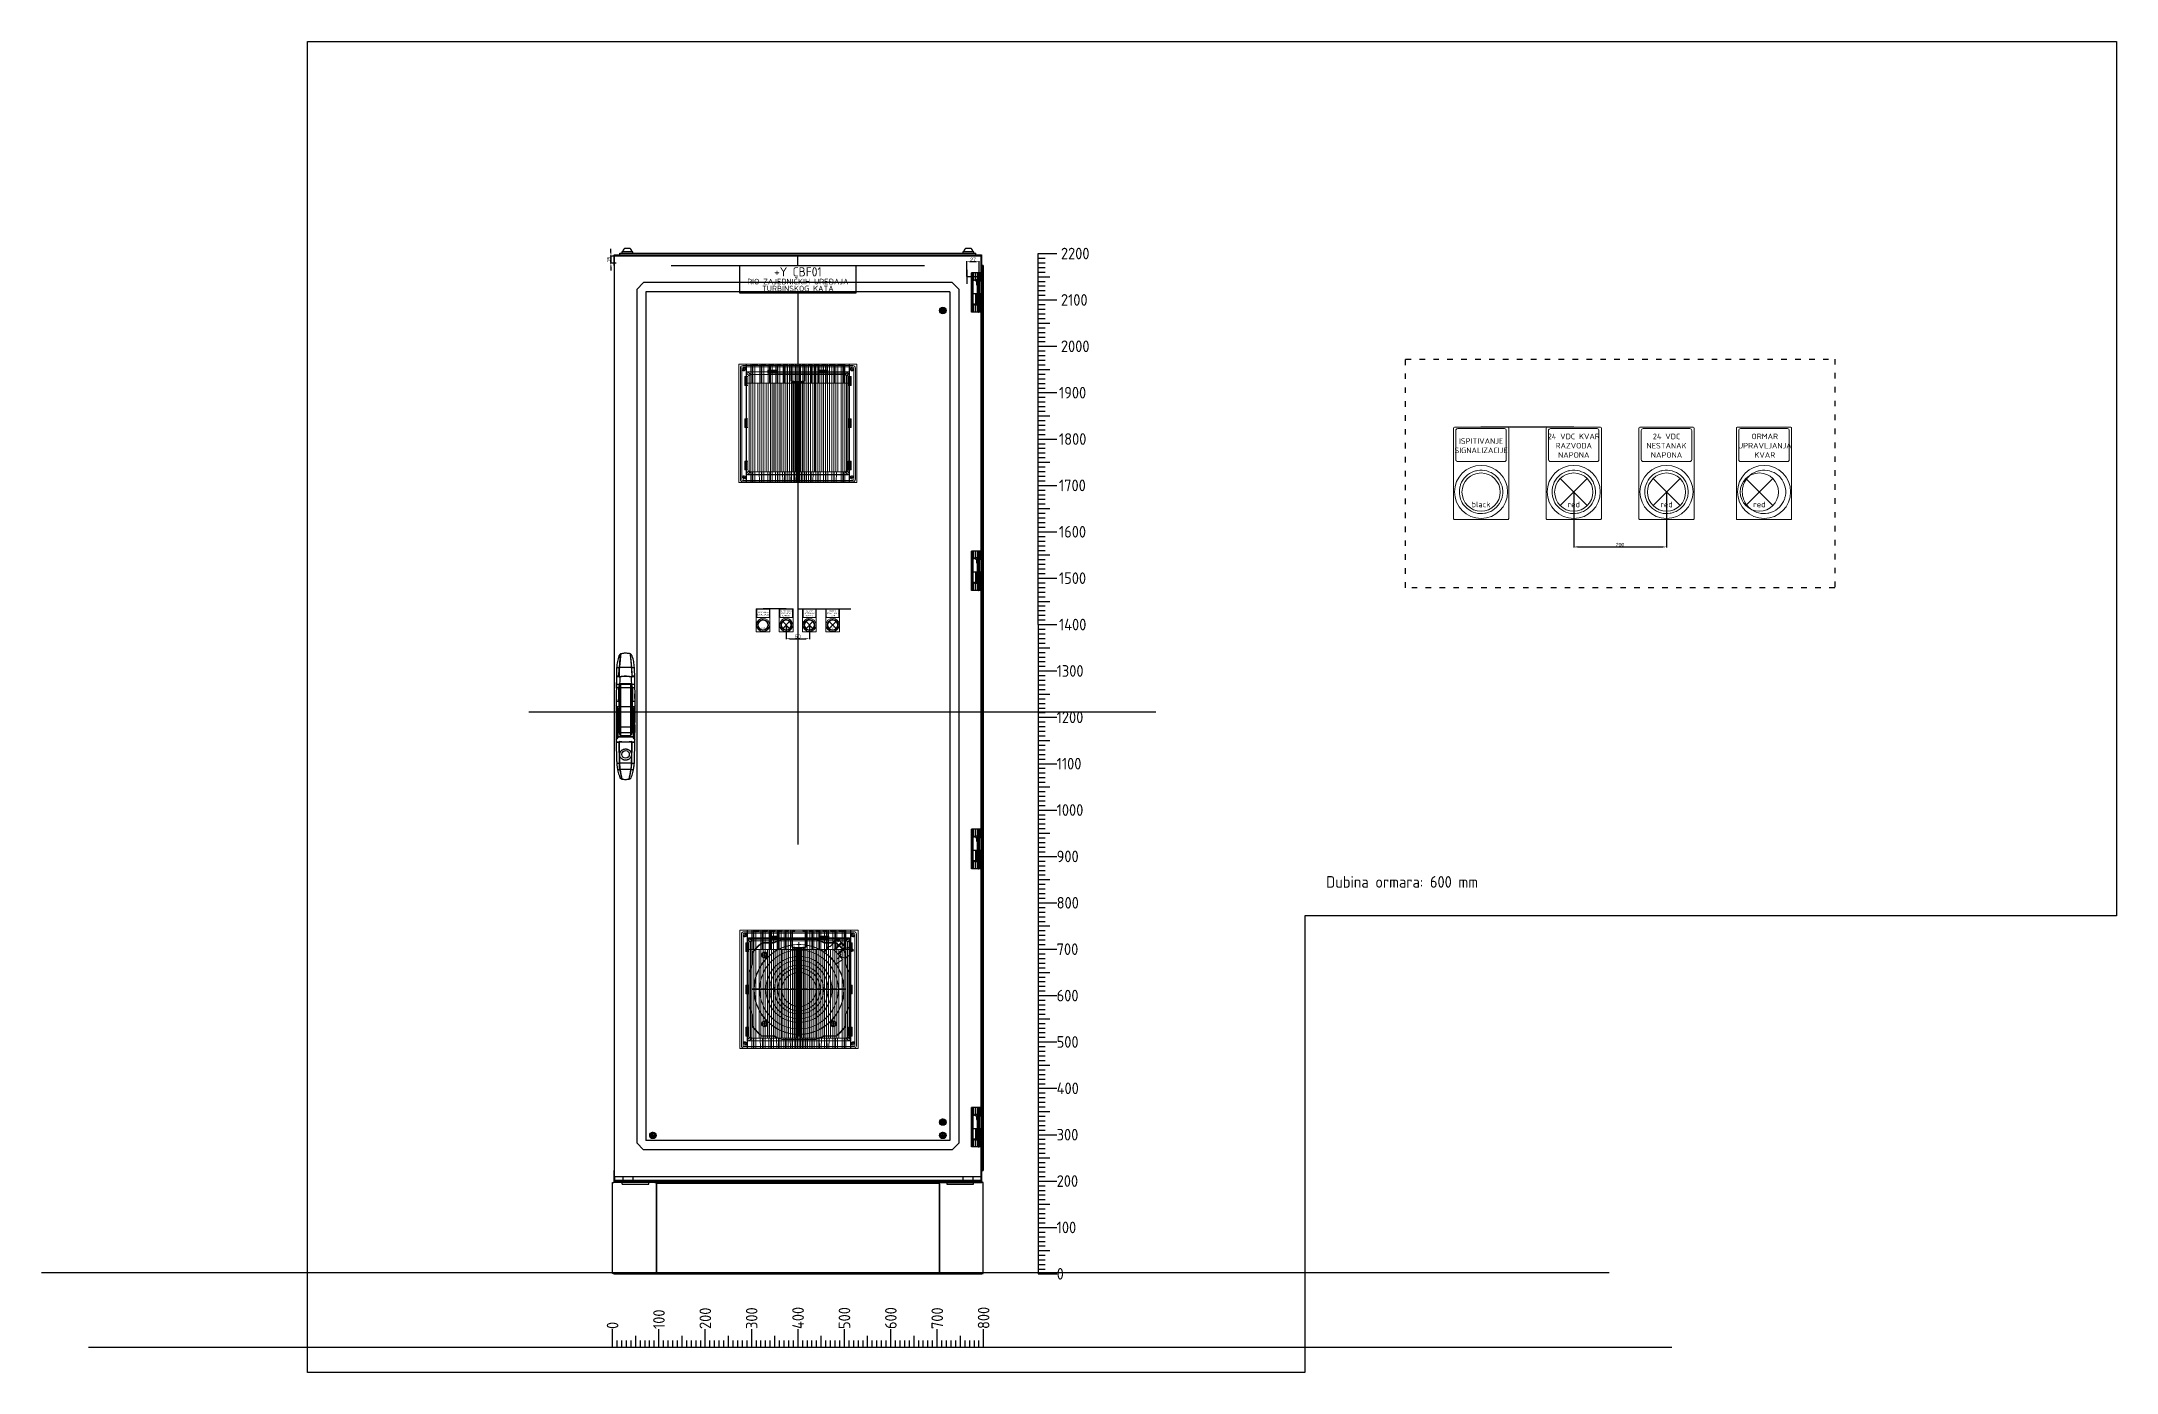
# Model space of a CAD drawing. Header units: millimetres. Extents: x 40929 to 57897, y 13592 to 43737.
# Drawn here: x 46034 to 50508, y 23051 to 25921 of the extents above; entities that cross this region are included whole.
import ezdxf
from ezdxf.enums import TextEntityAlignment as Align

# ---------------------------------------------------------------- set-up
doc = ezdxf.new("R2010")
doc.units = ezdxf.units.MM
doc.linetypes.add('ACAD_ISO03W100', pattern=[30, 12, -18])
doc.layers.add('! NO PLOT !', color=7, linetype='Continuous', true_color=0xff75dd, plot=False)
doc.layers.add('000-PI-Oprema', color=30, linetype='Continuous', lineweight=5)
for name, color, linetype in [('000-PI-ORMAR', 2, 'Continuous'), ('000-PI_TEXT', 7, 'Continuous'), ('AUT_7', 7, 'Continuous'), ('AUT_TEXT', 7, 'Continuous'), ('Voltage Level 2', 3, 'Continuous')]:
    doc.layers.add(name, color=color, linetype=linetype)
doc.styles.add('PI0', font='isocpeur.ttf', dxfattribs={"width": 0.9})
doc.styles.get("Standard").update_dxf_attribs({"font": 'arial.ttf'})
doc.dimstyles.new('ISO-25-lb', dxfattribs={"dimtxt": 8, "dimasz": 8, "dimexe": 1.25, "dimexo": 0.625, "dimtad": 1, "dimtxsty": 'Standard', "dimcen": 5, "dimadec": 0, "dimazin": 0, "dimtfac": 1, "dimtmove": 0, "dimatfit": 3, "dimfxl": 1, "dimarcsym": 0})

msp = doc.modelspace()

# ---------------------------------------------------------------- texts
at = {"layer": '! NO PLOT !', "attachment_point": 5, "style": 'PI0'}
for s, insert, char_height, width in [('{\\fISOCPEUR|b0|i0|c238|p34;black}', (49137.942, 24922.335), 12, 111.30987), ('{\\fISOCPEUR|b0|i0|c238|p34;red}', (49337.785, 24922.335), 12, 111.30987), ('{\\fISOCPEUR|b0|i0|c238|p34;red}', (49537.785, 24922.335), 12, 111.30987), ('{\\fISOCPEUR|b0|i0|c238|p34;red}', (49737.986, 24922.335), 12, 111.30987), ('{\\fISOCPEUR|b0|i0|c238|p34;black}', (47589.906, 24655.686), 3, 27.82747), ('{\\fISOCPEUR|b0|i0|c238|p34;red}', (47639.866, 24655.686), 3, 27.82747), ('{\\fISOCPEUR|b0|i0|c238|p34;red}', (47689.866, 24655.686), 3, 27.82747), ('{\\fISOCPEUR|b0|i0|c238|p34;red}', (47739.917, 24655.686), 3, 27.82747)]:
    msp.add_mtext(s, dxfattribs=dict(at, insert=insert, char_height=char_height, width=width))
at = {"style": 'PI0', "width": 0.9}
for s, p in [('2200', (48232.143, 25463.339)), ('2100', (48232.143, 25363.339)), ('2000', (48232.143, 25263.339)), ('1900', (48227.927, 25163.339)), ('1800', (48227.927, 25063.339)), ('1700', (48227.927, 24963.339)), ('1600', (48227.927, 24863.339)), ('1500', (48227.927, 24763.339)), ('1400', (48227.927, 24663.339)), ('1300', (48222.956, 24563.339)), ('1200', (48222.956, 24463.339)), ('1100', (48222.956, 24363.339)), ('1000', (48222.956, 24263.339)), ('900', (48222.956, 24163.339)), ('800', (48222.956, 24063.339)), ('700', (48222.956, 23963.339)), ('600', (48222.956, 23863.339)), ('500', (48222.956, 23763.339)), ('400', (48222.956, 23663.339)), ('300', (48222.956, 23563.339)), ('200', (48222.956, 23463.339)), ('100', (48222.956, 23363.339)), ('0', (48222.956, 23263.339))]:
    msp.add_text(s, height=25, dxfattribs=at).set_placement(p, align=Align.MIDDLE_LEFT)
at = {"layer": '000-PI_TEXT', "attachment_point": 5, "style": 'PI0'}
for s, insert, char_height, width in [('{\\fISOCPEUR|b0|i0|c238|p34;ISPITIVANJE SIGNALIZACIJE}', (49137.942, 25048.948), 12, 98), ('{\\fISOCPEUR|b0|i0|c238|p34;24 VDC KVAR RAZVODA NAPONA}', (49337.785, 25048.948), 12, 98), ('{\\fISOCPEUR|b0|i0|c238|p34;24 VDC NESTANAK NAPONA}', (49537.785, 25048.948), 12, 98), ('{\\fISOCPEUR|b0|i0|c238|p34;ORMAR UPRAVLJANJA KVAR}', (49749.668, 25048.948), 12, 98), ('{\\fISOCPEUR|b0|i0|c238|p34;ISPITIVANJE SIGNALIZACIJE}', (47589.906, 24687.339), 3, 24.5), ('{\\fISOCPEUR|b0|i0|c238|p34;24 VDC KVAR RAZVODA NAPONA}', (47639.866, 24687.339), 3, 24.5), ('{\\fISOCPEUR|b0|i0|c238|p34;24 VDC NESTANAK NAPONA}', (47689.866, 24687.339), 3, 24.5), ('{\\fISOCPEUR|b0|i0|c238|p34;ORMAR UPRAVLJANJA KVAR}', (47739.917, 24687.339), 3, 24.5)]:
    msp.add_mtext(s, dxfattribs=dict(at, insert=insert, char_height=char_height, width=width))
at = {"layer": 'AUT_7', "linetype": 'Continuous', "insert": (47664.956, 25407.839), "char_height": 20, "width": 238.08137, "attachment_point": 5, "line_spacing_factor": 0.75, "style": 'PI0'}
msp.add_mtext('+Y CBF01\\P{\\H0.6x;\\C7;RIO ZAJEDNIČKIH UREĐAJA TURBINSKOG KATA}', dxfattribs=at)
at = {"layer": 'AUT_TEXT', "style": 'PI0', "width": 0.9}
msp.add_text('Dubina ormara: 600 mm', height=25, dxfattribs=at).set_placement((48967.813, 24108.465), align=Align.MIDDLE)

# ---------------------------------------------------------------- blocks, each defined once
blk = doc.blocks.new('*U117')
at = {"layer": '000-PI-ORMAR'}
for p, q in [((-13.4, 105.2), (-10.6, 134.6)), ((-10.5, 134.6), (-10.9, 134.5)), ((10.9, 134.5), (10.5, 134.6)), ((13.4, 105.2), (10.6, 134.6)), ((-19.3, 101.3), (-19.7, 86.2)), ((-19.1, 105.2), (-13.4, 105.2)), ((13.2, 105.2), (-13.2, 105.2)), ((13.4, 105.2), (19.1, 105.2)), ((19.7, 86.2), (19.3, 101.3)), ((-19.7, 86.2), (-20.5, 27.7)), ((-19.7, 86.2), (-20.1, 61)), ((-20.1, 61.9), (-17.3, 61.9)), ((-20.1, 61.8), (-14.7, 61.8)), ((-20, 69.3), (-12.7, 69.3)), ((-20, 69), (-17.3, 69)), ((-19.7, 87), (-14.2, 87)), ((-19.7, 86.2), (-12.5, 86.2)), ((-17.3, 69.3), (17.3, 69.3)), ((-17.3, 61.8), (17.3, 61.8)), ((-15, 32.8), (-13.4, 60.3)), ((-13.3, -35.1), (-14.7, 61.8)), ((-14.1, 86.2), (-14.2, 87)), ((-14, 85.3), (-14.1, 86.2)), ((-12.5, 86.2), (-13.4, 60.3)), ((-12.7, 69.3), (-12.6, 69.3)), ((-12.6, 69.3), (-12.6, -39.1)), ((-11.2, 85.1), (-12.5, 86.2)), ((-10.7, 70.5), (-10.7, -41)), ((-10.7, 70.5), (10.7, 70.5)), ((10.7, 70.5), (10.7, -41)), ((12.5, 86.2), (11.2, 85.1)), ((12, 85.8), (14, 85.3)), ((12.5, 86.2), (19.7, 86.2)), ((13.4, 60.3), (12.5, 86.2)), ((12.6, 69.3), (12.6, -39.1)), ((12.6, 69.3), (12.7, 69.3)), ((12.7, 69.3), (20, 69.3)), ((14.7, 61.8), (13.3, -35.1)), ((13.4, 60.3), (15, 32.8)), ((14, 85.3), (14.1, 86.2)), ((14.1, 86.2), (14.2, 87)), ((14.2, 87), (19.7, 87)), ((14.7, 61.8), (20.1, 61.8)), ((17.3, 69), (20, 69)), ((17.3, 61.9), (20.1, 61.9)), ((20.5, 27.7), (19.7, 86.2)), ((20.1, 60.6), (19.7, 86.2)), ((20.5, 27.7), (20.3, 48.5)), ((-20.4, 35.9), (-20.5, 27.7)), ((-20.5, 32.8), (-15, 32.8)), ((-20.5, 27.7), (-20.1, -55.1)), ((-17.2, 17.8), (-20.5, 23.4)), ((-17.2, 14.2), (-20.5, 17)), ((-17.2, 2.5), (-20.5, 2.6)), ((-19.8, 21.4), (19.8, 21.4)), ((-17.2, 17.8), (-17.2, -47.4)), ((-16.2, 2.4), (-16.5, 15.5)), ((-16.5, 15.5), (-16.5, -46.1)), ((-16.4, 10.5), (-16.5, 13)), ((-16.2, 2.4), (-16.5, 2.5)), ((-16.2, -35.1), (-16.2, 2.4)), ((15, 32.8), (20.5, 32.8)), ((16.5, 15.5), (16.2, 2.4)), ((16.5, 2.5), (16.2, 2.4)), ((16.2, 2.4), (16.2, -35.1)), ((16.5, 13), (16.4, 10.5)), ((16.5, 15.5), (16.5, -46.1)), ((20.5, 23.4), (17.2, 17.8)), ((17.2, 17.8), (17.2, -47.4)), ((20.5, 17), (17.2, 14.2)), ((20.5, 2.6), (17.2, 2.5)), ((20.1, -55.1), (20.5, 27.7)), ((-20.5, -18.2), (-20.4, -35.1)), ((-20.5, -22.5), (20.5, -22.5)), ((-20.4, -35.1), (-13.3, -35.1)), ((-20.2, -44.2), (-20.1, -55.1)), ((-20.2, -44.2), (20.2, -44.2)), ((-16.5, -46.1), (-16.4, -43.8)), ((-16.4, -43.8), (16.4, -43.8)), ((-16.2, -35.1), (16.2, -35.1)), ((-11.5, -22.7), (-11.5, -29.5)), ((-10.7, -41), (10.7, -41)), ((13.3, -35.1), (20.4, -35.1)), ((16.4, -43.8), (16.5, -46.1)), ((20.1, -55.1), (20.2, -44.2)), ((20.4, -35.1), (20.5, -18.2)), ((-20.2, -50.4), (-17.2, -47.4)), ((-20.1, -55.1), (20.1, -55.1)), ((-20.1, -55.1), (-19.2, -96.1)), ((-20.1, -55.7), (-14, -55.7)), ((-14, -55.7), (-13.9, -55.1)), ((-13.4, -100.7), (-14, -55.7)), ((-13.9, -55.1), (-13.7, -54.4)), ((13.4, -100.7), (14, -55.7)), ((13.9, -55.1), (13.7, -54.4)), ((14, -55.7), (13.9, -55.1)), ((14, -55.7), (20.1, -55.7)), ((17.2, -47.4), (20.2, -50.4)), ((19.2, -96.1), (20.1, -55.1)), ((-19, -100.7), (-13.4, -100.7)), ((-17.1, -114.8), (-12, -114.8)), ((13.1, -100.7), (-13.1, -100.7)), ((11.7, -114.8), (-11.7, -114.8)), ((12, -114.8), (17.1, -114.8)), ((13.4, -100.7), (19, -100.7)), ((-9.7, -134.8), (-8, -135.2)), ((-7.8, -135.2), (-8, -135.2)), ((7.8, -135.2), (8, -135.2)), ((8, -135.2), (9.7, -134.8))]:
    blk.add_line(p, q, dxfattribs=at)
for points in [[(-10.9, 134.5), (-11.6, 133.9), (-12.2, 133.2), (-12.8, 132.5), (-13.4, 131.8), (-13.9, 131), (-14.4, 130.2)], [(10.5, 134.6), (8.3, 135.2), (6.2, 135.5), (4, 135.8), (1.7, 136), (-0.5, 136), (-2.8, 135.9), (-4.7, 135.7), (-6.7, 135.5), (-8.6, 135.1), (-10.5, 134.6)], [(14.4, 130.2), (13.7, 131.4), (12.9, 132.5), (12.3, 133.2), (11.6, 133.9), (10.9, 134.5)], [(-19.1, 105.2), (-19.2, 104.3), (-19.2, 103.3), (-19.3, 102.3), (-19.3, 101.3)], [(-14.4, 130.2), (-15.3, 127.2), (-16.1, 124.2), (-16.9, 121.1), (-17.5, 118), (-18.1, 114.8), (-18.5, 111.7), (-18.9, 108.5), (-19.1, 105.2)], [(-14.2, 87), (-14.2, 90.3), (-14.2, 93.5), (-14, 96.6), (-13.9, 99.7), (-13.6, 102.7), (-13.4, 105.2)], [(14.2, 87), (14.2, 90.3), (14.2, 93.5), (14, 96.6), (13.9, 99.7), (13.6, 102.7), (13.4, 105.2)], [(19.1, 105.2), (18.9, 108.4), (18.5, 111.6), (18.1, 114.7), (17.5, 117.9), (16.9, 121), (16.2, 124.1), (15.3, 127.2), (14.4, 130.2)], [(19.3, 101.3), (19.3, 102.3), (19.2, 103.3), (19.2, 104.3), (19.1, 105.2)], [(-12.7, 69.3), (-13.2, 68.4), (-13.6, 67.5), (-14, 66.6), (-14.3, 65.6), (-14.5, 64.6), (-14.6, 63.5), (-14.7, 62.5), (-14.7, 61.8)], [(-14, 85.3), (-12.2, 85.8), (-12, 85.8)], [(-12.6, 69.3), (-12.5, 69.5), (-12.3, 69.7), (-12.2, 69.9), (-12, 70), (-11.8, 70.2), (-11.6, 70.3), (-11.4, 70.4), (-11.2, 70.4), (-11, 70.5), (-10.7, 70.5)], [(-12, 85.8), (-10.3, 86.1), (-8.4, 86.4), (-6.5, 86.7), (-4.5, 86.9), (-2.5, 87), (-0.5, 87), (1.5, 87), (3.6, 86.9), (5.7, 86.8), (7.8, 86.5), (9.9, 86.2), (12, 85.8), (12, 85.8)], [(11.2, 85.1), (8.8, 85.5), (6.3, 85.8), (3.8, 86), (1.3, 86.1), (-0.8, 86.1), (-2.8, 86), (-4.9, 85.9), (-7, 85.7), (-9.1, 85.4), (-11.2, 85.1)], [(10.7, 70.5), (11, 70.5), (11.2, 70.4), (11.4, 70.4), (11.6, 70.3), (11.8, 70.2), (12, 70), (12.2, 69.9), (12.3, 69.7), (12.5, 69.5), (12.6, 69.3)], [(14.7, 61.8), (14.7, 62.9), (14.6, 63.9), (14.4, 65), (14.1, 66), (13.8, 66.9), (13.4, 67.9), (13, 68.8), (12.7, 69.3)], [(-16.5, 15.5), (-16.5, 15.9), (-16.6, 16.3), (-16.7, 16.6), (-16.8, 17), (-16.9, 17.3), (-17.1, 17.6), (-17.2, 17.8)], [(17.2, 17.8), (17, 17.5), (16.9, 17.2), (16.7, 16.8), (16.6, 16.5), (16.6, 16.1), (16.5, 15.8), (16.5, 15.5)], [(-16.4, -43.8), (-16.4, -43.1), (-16.3, -42.4), (-16.3, -41.6), (-16.3, -40.7), (-16.3, -39.9), (-16.3, -38.9), (-16.3, -38), (-16.2, -37), (-16.2, -36), (-16.2, -35.1)], [(-13.3, -35.1), (-13.2, -36.2), (-13.1, -37.2), (-12.9, -38.2), (-12.6, -39.1)], [(-12.6, -39.1), (-12.4, -39.6), (-12.1, -40.1), (-12, -40.4), (-11.8, -40.6), (-11.5, -40.7), (-11.3, -40.9), (-11, -40.9), (-10.8, -41), (-10.7, -41)], [(10.7, -41), (11, -40.9), (11.2, -40.9), (11.4, -40.8), (11.6, -40.7), (11.8, -40.5), (12, -40.3), (12.3, -39.8), (12.6, -39.3), (12.6, -39.1)], [(12.6, -39.1), (12.9, -38.1), (13.1, -37.1), (13.2, -36), (13.3, -35.1)], [(16.2, -35.1), (16.2, -36.1), (16.2, -37.1), (16.3, -38.1), (16.3, -39), (16.3, -39.9), (16.3, -40.8), (16.3, -41.7), (16.3, -42.5), (16.4, -43.2), (16.4, -43.8)], [(-17.2, -47.4), (-17, -47.3), (-16.9, -47.1), (-16.7, -46.9), (-16.6, -46.7), (-16.6, -46.5), (-16.5, -46.3), (-16.5, -46.1)], [(-9.6, -55.1), (-9.9, -55), (-11.8, -54.7), (-13.7, -54.4)], [(8.9, -73.9), (9.6, -74.6), (10.3, -75.5), (10.9, -76.3), (11.4, -77.3), (11.9, -78.2), (12.2, -79.2), (12.5, -80.2), (12.6, -81.3), (12.7, -82.3), (12.6, -83.3), (12.5, -84.2), (12.3, -85.2), (12.1, -86.1), (11.7, -87), (11.3, -87.9), (10.9, -88.7), (10.3, -89.5), (9.7, -90.3), (9, -91), (8.3, -91.6), (7.5, -92.2), (6.6, -92.8), (5.7, -93.3), (4.8, -93.7), (3.7, -94), (2.7, -94.3), (1.6, -94.5), (0.5, -94.5), (-0.6, -94.5), (-1.7, -94.4), (-2.8, -94.3), (-3.8, -94), (-4.9, -93.6), (-5.9, -93.2), (-6.9, -92.6), (-7.8, -92), (-8.6, -91.3), (-9.4, -90.6), (-10.1, -89.7), (-10.8, -88.9), (-11.3, -88), (-11.7, -87), (-12.1, -86.1), (-12.4, -85.1), (-12.6, -84.1), (-12.7, -83.1), (-12.7, -82.1), (-12.6, -81.2), (-12.5, -80.2), (-12.2, -79.3), (-11.9, -78.4), (-11.6, -77.5), (-11.1, -76.7), (-10.6, -75.9), (-10, -75.1), (-9.4, -74.3), (-8.6, -73.6), (-7.8, -73), (-7, -72.4), (-6.1, -71.9), (-5.1, -71.4), (-4.1, -71), (-3.1, -70.7), (-2, -70.5), (-0.9, -70.4), (0.1, -70.4), (1.2, -70.4), (2.3, -70.6), (3.3, -70.8), (4.4, -71.1), (5.4, -71.5), (6.3, -72), (7.2, -72.5), (8.1, -73.2), (8.9, -73.9)], [(9.6, -55.1), (7.8, -55.3), (5.8, -55.5), (3.8, -55.6), (1.7, -55.7), (-0.4, -55.7), (-2.4, -55.6), (-4.3, -55.6), (-6.2, -55.4), (-8.1, -55.2), (-9.6, -55.1)], [(13.7, -54.4), (11.7, -54.8), (9.8, -55), (9.6, -55.1)], [(16.5, -46.1), (16.5, -46.3), (16.6, -46.5), (16.7, -46.8), (16.8, -47), (16.9, -47.1), (17.1, -47.3), (17.2, -47.4)], [(-19.2, -96.1), (-19.1, -98.4), (-19, -100.7)], [(-19, -100.7), (-18.8, -102.4), (-18.7, -104.2), (-18.5, -105.9), (-18.3, -107.6), (-18.1, -109.2), (-17.8, -110.9), (-17.6, -111.9), (-17.5, -112.9), (-17.3, -113.9), (-17.1, -114.8)], [(-17.1, -114.8), (-16.5, -117.9), (-15.7, -120.9), (-14.9, -123.8), (-14.1, -126.7), (-13.1, -129.6), (-12.1, -132.3)], [(-12, -114.8), (-12.4, -112.5), (-12.7, -110.1), (-13, -107.5), (-13.2, -104.8), (-13.4, -102.1), (-13.4, -100.7)], [(-12.1, -132.3), (-11.6, -133), (-11, -133.6), (-10.4, -134.2), (-9.7, -134.8)], [(-8, -135.2), (-10.5, -123.5), (-12, -114.8)], [(8, -135.2), (10.5, -123.5), (12, -114.8)], [(9.7, -134.8), (10.4, -134.2), (11, -133.6), (11.6, -133), (12.1, -132.3)], [(12, -114.8), (12.4, -112.5), (12.7, -110.1), (13, -107.5), (13.2, -104.8), (13.4, -102.1), (13.4, -100.7)], [(12.1, -132.3), (13.1, -129.6), (14.1, -126.8), (14.9, -123.9), (15.7, -120.9), (16.5, -117.9), (17.1, -114.8)], [(17.1, -114.8), (17.4, -113.4), (17.6, -111.9), (17.9, -110.4), (18.1, -108.7), (18.4, -107), (18.6, -105.3), (18.7, -104.2), (18.8, -103), (18.9, -101.8), (19, -100.7)], [(19, -100.7), (19.1, -98.4), (19.2, -96.1)], [(-7.8, -135.2), (-5.9, -135.6), (-4.1, -135.8), (-2.2, -135.9), (-0.2, -136), (1.7, -136), (3.7, -135.8), (5.8, -135.6), (7.8, -135.2)]]:
    blk.add_lwpolyline(points, dxfattribs=at)
blk.add_circle((0, -82.1), 8.15, dxfattribs=at)
for centre, major_axis, ratio, start_param, end_param in [((73, -135.2), (0, 546.8), 0.175521, 1.054802, 1.115623), ((-73, -135.2), (0, 546.8), 0.175521, -1.115623, -1.054802), ((-7.5, 87.2), (0, 37), 0.175521, 1.061397, 1.596486), ((7.5, 87.2), (0, 37), 0.175521, 4.6867, 5.221788), ((-7.5, 87.2), (0, 37), 0.175521, -4.6867, -4.66155), ((7.5, 87.2), (0, 37), 0.175521, 4.66155, 4.6867), ((-19.5, 12.8), (-3, 0), 0.71325, 3.261467, 3.839724), ((-19.5, 2.5), (-3, 0), 0.017452, 3.261467, 3.839724), ((19.5, 12.8), (-3, 0), 0.71325, 5.585054, 6.163311), ((19.5, 2.5), (-3, 0), 0.017452, -0.698132, -0.119874), ((137.5, -39.6), (0, 669.9), 0.225671, -4.689366, -4.621155), ((-137.5, -39.6), (0, 669.9), 0.225671, 4.621155, 4.689366), ((-5.9, -95.4), (0, 32.4), 0.225671, 1.735147, 2.215471), ((21.2, -9.1), (0, 180.2), 0.225671, -4.085045, -3.936826), ((-21.2, -9.1), (0, 180.2), 0.225671, 3.936826, 4.085045), ((5.9, -95.4), (0, 32.4), 0.225671, 4.067714, 4.548039)]:
    blk.add_ellipse(centre, major_axis=major_axis, ratio=ratio, start_param=start_param, end_param=end_param, dxfattribs=at)
blk = doc.blocks.new('A$C34f25ed7')
at = {"layer": '000-PI-ORMAR'}
blk.add_blockref('*U117', (-4, -1008.4), dxfattribs=at)
blk = doc.blocks.new('8806000_2000x800x600')
at = {"layer": '! NO PLOT !'}
for p, q in [((-3755.8, 1846.7), (-3770.8, 1831.7)), ((-3090.8, 1846.7), (-3755.8, 1846.7)), ((-3075.8, 1831.7), (-3090.8, 1846.7)), ((-3049.3, 1783), (-3049.3, 1868)), ((-3029.9, 1868), (-3049.3, 1868)), ((-3047.6, 1800), (-3047.6, 1851)), ((-3042.6, 1851), (-3047.6, 1851)), ((-3046.8, 1851), (-3046.8, 1868)), ((-3046.6, 1783), (-3046.6, 1868)), ((-3045.1, 1800), (-3045.1, 1851)), ((-3044.7, 1851), (-3044.7, 1868)), ((-3029.9, 1853), (-3042.6, 1853)), ((-3042.6, 1851), (-3042.6, 1853)), ((-3041, 1868), (-3041, 1853)), ((-3040.5, 1853), (-3040.5, 1850.5)), ((-3040.5, 1850.5), (-3030.3, 1850.5)), ((-3040.1, 1853), (-3040.1, 1868)), ((-3038.4, 1850.5), (-3038.4, 1843)), ((-3038.4, 1843), (-3032.5, 1843)), ((-3038.4, 1843), (-3036.9, 1840.5)), ((-3036.9, 1840.5), (-3033.9, 1840.5)), ((-3036, 1783), (-3036, 1868)), ((-3031.8, 1859.5), (-3036, 1859.5)), ((-3031.7, 1854.5), (-3036, 1854.5)), ((-3035.4, 1853), (-3035.4, 1868)), ((-3035.2, 1783), (-3035.2, 1868)), ((-3033.9, 1840.5), (-3032.5, 1843)), ((-3032.9, 1796.5), (-3032.9, 1854.5)), ((-3032.5, 1843), (-3032.5, 1850.5)), ((-3032.4, 1866), (-3031.8, 1866)), ((-3032.4, 1785), (-3032.4, 1866)), ((-3032.4, 1791.5), (-3032.4, 1859.5)), ((-3032.2, 1796.5), (-3032.2, 1854.5)), ((-3031.8, 1859.5), (-3031.8, 1866)), ((-3031.7, 1796.5), (-3031.7, 1854.5)), ((-3030.3, 1850.5), (-3030.3, 1853)), ((-3029.9, 1853), (-3029.9, 1868)), ((-3770.8, 1831.7), (-3770.8, -8.3)), ((-3750.8, 1826.7), (-3750.8, -3.3)), ((-3095.8, 1826.7), (-3750.8, 1826.7)), ((-3110.8, 1779.4), (-3110.8, 1794.1)), ((-3110.8, 1779.4), (-3110.8, 1794.1)), ((-3095.8, 1826.7), (-3095.8, -3.3)), ((-3075.8, -8.3), (-3075.8, 1831.7)), ((-3042.6, 1800), (-3047.6, 1800)), ((-3046.8, 1783), (-3046.8, 1800)), ((-3046.1, 1823), (-3029.3, 1823)), ((-3046.1, 1823), (-3046.1, 1800.5)), ((-3046.1, 1800.5), (-3029.3, 1800.5)), ((-3044.7, 1783), (-3044.7, 1800)), ((-3042.6, 1798), (-3042.6, 1800)), ((-3029.9, 1798), (-3042.6, 1798)), ((-3041, 1798), (-3041, 1783)), ((-3040.5, 1800.5), (-3040.5, 1798)), ((-3040.2, 1823), (-3040.2, 1800.5)), ((-3040.1, 1783), (-3040.1, 1798)), ((-3036.9, 1810.5), (-3038.4, 1808)), ((-3038.4, 1808), (-3038.4, 1800.5)), ((-3038.4, 1808), (-3032.5, 1808)), ((-3038.2, 1823), (-3038.2, 1800.5)), ((-3036.9, 1810.5), (-3033.9, 1810.5)), ((-3036.5, 1823), (-3036.5, 1800.5)), ((-3036.1, 1823), (-3036.1, 1800.5)), ((-3031.7, 1796.5), (-3036, 1796.5)), ((-3031.8, 1791.5), (-3036, 1791.5)), ((-3035.4, 1783), (-3035.4, 1798)), ((-3034, 1823), (-3034, 1800.5)), ((-3032.5, 1808), (-3033.9, 1810.5)), ((-3033.6, 1823), (-3033.6, 1800.5)), ((-3033.3, 1823), (-3033.3, 1800.5)), ((-3032.5, 1800.5), (-3032.5, 1808)), ((-3032.2, 1823), (-3032.2, 1800.5)), ((-3031.8, 1785), (-3031.8, 1791.5)), ((-3031.4, 1823), (-3031.4, 1800.5)), ((-3031.3, 1800.5), (-3031.3, 1823)), ((-3030.3, 1823), (-3030.3, 1800.5)), ((-3030.3, 1798), (-3030.3, 1800.5)), ((-3029.9, 1783), (-3029.9, 1798)), ((-3029.5, 1823), (-3029.5, 1800.5)), ((-3118.2, 1786.7), (-3103.5, 1786.7)), ((-3118.2, 1786.7), (-3103.5, 1786.7)), ((-3029.9, 1783), (-3049.3, 1783)), ((-3032.4, 1785), (-3031.8, 1785)), ((-3049.3, 1183), (-3049.3, 1268)), ((-3029.9, 1268), (-3049.3, 1268)), ((-3046.8, 1251), (-3046.8, 1268)), ((-3046.6, 1183), (-3046.6, 1268)), ((-3044.7, 1251), (-3044.7, 1268)), ((-3029.9, 1253), (-3042.6, 1253)), ((-3042.6, 1251), (-3042.6, 1253)), ((-3041, 1268), (-3041, 1253)), ((-3040.5, 1253), (-3040.5, 1250.5)), ((-3040.1, 1253), (-3040.1, 1268)), ((-3036, 1183), (-3036, 1268)), ((-3031.8, 1259.5), (-3036, 1259.5)), ((-3031.7, 1254.5), (-3036, 1254.5)), ((-3035.4, 1253), (-3035.4, 1268)), ((-3035.2, 1183), (-3035.2, 1268)), ((-3032.9, 1196.5), (-3032.9, 1254.5)), ((-3032.4, 1266), (-3031.8, 1266)), ((-3032.4, 1185), (-3032.4, 1266)), ((-3032.4, 1191.5), (-3032.4, 1259.5)), ((-3032.2, 1196.5), (-3032.2, 1254.5)), ((-3031.8, 1259.5), (-3031.8, 1266)), ((-3031.7, 1196.5), (-3031.7, 1254.5)), ((-3030.3, 1250.5), (-3030.3, 1253)), ((-3029.9, 1253), (-3029.9, 1268)), ((-3047.6, 1200), (-3047.6, 1251)), ((-3042.6, 1251), (-3047.6, 1251)), ((-3046.1, 1223), (-3046.1, 1200.5)), ((-3046.1, 1223), (-3029.3, 1223)), ((-3045.1, 1200), (-3045.1, 1251)), ((-3040.5, 1250.5), (-3030.3, 1250.5)), ((-3040.2, 1223), (-3040.2, 1200.5)), ((-3038.4, 1250.5), (-3038.4, 1243)), ((-3038.4, 1243), (-3032.5, 1243)), ((-3038.4, 1243), (-3036.9, 1240.5)), ((-3036.9, 1210.5), (-3038.4, 1208)), ((-3038.4, 1208), (-3038.4, 1200.5)), ((-3038.4, 1208), (-3032.5, 1208)), ((-3038.2, 1223), (-3038.2, 1200.5)), ((-3036.9, 1240.5), (-3033.9, 1240.5)), ((-3036.9, 1210.5), (-3033.9, 1210.5)), ((-3036.5, 1223), (-3036.5, 1200.5)), ((-3036.1, 1223), (-3036.1, 1200.5)), ((-3034, 1223), (-3034, 1200.5)), ((-3033.9, 1240.5), (-3032.5, 1243)), ((-3032.5, 1208), (-3033.9, 1210.5)), ((-3033.6, 1223), (-3033.6, 1200.5)), ((-3033.3, 1223), (-3033.3, 1200.5)), ((-3032.5, 1243), (-3032.5, 1250.5)), ((-3032.5, 1200.5), (-3032.5, 1208)), ((-3032.2, 1223), (-3032.2, 1200.5)), ((-3031.4, 1223), (-3031.4, 1200.5)), ((-3031.3, 1200.5), (-3031.3, 1223)), ((-3030.3, 1223), (-3030.3, 1200.5)), ((-3029.5, 1223), (-3029.5, 1200.5)), ((-3029.9, 1183), (-3049.3, 1183)), ((-3042.6, 1200), (-3047.6, 1200)), ((-3046.8, 1183), (-3046.8, 1200)), ((-3046.1, 1200.5), (-3029.3, 1200.5)), ((-3044.7, 1183), (-3044.7, 1200)), ((-3042.6, 1198), (-3042.6, 1200)), ((-3029.9, 1198), (-3042.6, 1198)), ((-3041, 1198), (-3041, 1183)), ((-3040.5, 1200.5), (-3040.5, 1198)), ((-3040.1, 1183), (-3040.1, 1198)), ((-3031.7, 1196.5), (-3036, 1196.5)), ((-3031.8, 1191.5), (-3036, 1191.5)), ((-3035.4, 1183), (-3035.4, 1198)), ((-3032.4, 1185), (-3031.8, 1185)), ((-3031.8, 1185), (-3031.8, 1191.5)), ((-3030.3, 1198), (-3030.3, 1200.5)), ((-3029.9, 1183), (-3029.9, 1198)), ((-3049.3, 583), (-3049.3, 668)), ((-3029.9, 668), (-3049.3, 668)), ((-3047.6, 600), (-3047.6, 651)), ((-3042.6, 651), (-3047.6, 651)), ((-3046.8, 651), (-3046.8, 668)), ((-3046.6, 583), (-3046.6, 668)), ((-3045.1, 600), (-3045.1, 651)), ((-3044.7, 651), (-3044.7, 668)), ((-3029.9, 653), (-3042.6, 653)), ((-3042.6, 651), (-3042.6, 653)), ((-3041, 668), (-3041, 653)), ((-3040.5, 653), (-3040.5, 650.5)), ((-3040.5, 650.5), (-3030.3, 650.5)), ((-3040.1, 653), (-3040.1, 668)), ((-3038.4, 650.5), (-3038.4, 643)), ((-3038.4, 643), (-3036.9, 640.5)), ((-3038.4, 643), (-3032.5, 643)), ((-3036.9, 640.5), (-3033.9, 640.5)), ((-3036, 583), (-3036, 668)), ((-3031.8, 659.5), (-3036, 659.5)), ((-3031.7, 654.5), (-3036, 654.5)), ((-3035.4, 653), (-3035.4, 668)), ((-3035.2, 583), (-3035.2, 668)), ((-3033.9, 640.5), (-3032.5, 643)), ((-3032.9, 596.5), (-3032.9, 654.5)), ((-3032.5, 643), (-3032.5, 650.5)), ((-3032.4, 666), (-3031.8, 666)), ((-3032.4, 585), (-3032.4, 666)), ((-3032.4, 591.5), (-3032.4, 659.5)), ((-3032.2, 596.5), (-3032.2, 654.5)), ((-3031.8, 659.5), (-3031.8, 666)), ((-3031.7, 596.5), (-3031.7, 654.5)), ((-3030.3, 650.5), (-3030.3, 653)), ((-3029.9, 653), (-3029.9, 668)), ((-3029.9, 583), (-3049.3, 583)), ((-3042.6, 600), (-3047.6, 600)), ((-3046.8, 583), (-3046.8, 600)), ((-3046.1, 623), (-3046.1, 600.5)), ((-3046.1, 623), (-3029.3, 623)), ((-3046.1, 600.5), (-3029.3, 600.5)), ((-3044.7, 583), (-3044.7, 600)), ((-3042.6, 598), (-3042.6, 600)), ((-3029.9, 598), (-3042.6, 598)), ((-3041, 598), (-3041, 583)), ((-3040.5, 600.5), (-3040.5, 598)), ((-3040.2, 623), (-3040.2, 600.5)), ((-3040.1, 583), (-3040.1, 598)), ((-3036.9, 610.5), (-3038.4, 608)), ((-3038.4, 608), (-3038.4, 600.5)), ((-3038.4, 608), (-3032.5, 608)), ((-3038.2, 623), (-3038.2, 600.5)), ((-3036.9, 610.5), (-3033.9, 610.5)), ((-3036.5, 623), (-3036.5, 600.5)), ((-3036.1, 623), (-3036.1, 600.5)), ((-3031.7, 596.5), (-3036, 596.5)), ((-3031.8, 591.5), (-3036, 591.5)), ((-3035.4, 583), (-3035.4, 598)), ((-3034, 623), (-3034, 600.5)), ((-3032.5, 608), (-3033.9, 610.5)), ((-3033.6, 623), (-3033.6, 600.5)), ((-3033.3, 623), (-3033.3, 600.5)), ((-3032.5, 600.5), (-3032.5, 608)), ((-3032.4, 585), (-3031.8, 585)), ((-3032.2, 623), (-3032.2, 600.5)), ((-3031.8, 585), (-3031.8, 591.5)), ((-3031.4, 623), (-3031.4, 600.5)), ((-3031.3, 600.5), (-3031.3, 623)), ((-3030.3, 623), (-3030.3, 600.5)), ((-3030.3, 598), (-3030.3, 600.5)), ((-3029.9, 583), (-3029.9, 598)), ((-3029.5, 623), (-3029.5, 600.5)), ((-3049.3, -17), (-3049.3, 68)), ((-3029.9, 68), (-3049.3, 68)), ((-3047.6, 0), (-3047.6, 51)), ((-3042.6, 51), (-3047.6, 51)), ((-3046.8, 51), (-3046.8, 68)), ((-3046.6, -17), (-3046.6, 68)), ((-3045.1, 0), (-3045.1, 51)), ((-3044.7, 51), (-3044.7, 68)), ((-3029.9, 53), (-3042.6, 53)), ((-3042.6, 51), (-3042.6, 53)), ((-3041, 68), (-3041, 53)), ((-3040.5, 53), (-3040.5, 50.5)), ((-3040.5, 50.5), (-3030.3, 50.5)), ((-3040.1, 53), (-3040.1, 68)), ((-3038.4, 50.5), (-3038.4, 43)), ((-3036, -17), (-3036, 68)), ((-3031.8, 59.5), (-3036, 59.5)), ((-3031.7, 54.5), (-3036, 54.5)), ((-3035.4, 53), (-3035.4, 68)), ((-3035.2, -17), (-3035.2, 68)), ((-3032.9, -3.5), (-3032.9, 54.5)), ((-3032.5, 43), (-3032.5, 50.5)), ((-3032.4, 66), (-3031.8, 66)), ((-3032.4, -15), (-3032.4, 66)), ((-3032.4, -8.5), (-3032.4, 59.5)), ((-3032.2, -3.5), (-3032.2, 54.5)), ((-3031.8, 59.5), (-3031.8, 66)), ((-3031.7, -3.5), (-3031.7, 54.5)), ((-3030.3, 50.5), (-3030.3, 53)), ((-3029.9, 53), (-3029.9, 68)), ((-3743.2, 8), (-3728.5, 8)), ((-3735.8, 0.6), (-3735.8, 15.3)), ((-3118.2, 36.7), (-3103.5, 36.7)), ((-3118.2, 8), (-3103.5, 8)), ((-3110.8, 29.4), (-3110.8, 44.1)), ((-3110.8, 0.6), (-3110.8, 15.3)), ((-3046.1, 23), (-3046.1, 0.5)), ((-3046.1, 23), (-3029.3, 23)), ((-3046.1, 0.5), (-3029.3, 0.5)), ((-3040.5, 0.5), (-3040.5, -2)), ((-3040.2, 23), (-3040.2, 0.5)), ((-3038.4, 43), (-3036.9, 40.5)), ((-3038.4, 43), (-3032.5, 43)), ((-3036.9, 10.5), (-3038.4, 8)), ((-3038.4, 8), (-3038.4, 0.5)), ((-3038.4, 8), (-3032.5, 8)), ((-3038.2, 23), (-3038.2, 0.5)), ((-3036.9, 40.5), (-3033.9, 40.5)), ((-3036.9, 10.5), (-3033.9, 10.5)), ((-3036.5, 23), (-3036.5, 0.5)), ((-3036.1, 23), (-3036.1, 0.5)), ((-3034, 23), (-3034, 0.5)), ((-3033.9, 40.5), (-3032.5, 43)), ((-3032.5, 8), (-3033.9, 10.5)), ((-3033.6, 23), (-3033.6, 0.5)), ((-3033.3, 23), (-3033.3, 0.5)), ((-3032.5, 0.5), (-3032.5, 8)), ((-3032.2, 23), (-3032.2, 0.5)), ((-3031.4, 23), (-3031.4, 0.5)), ((-3031.3, 0.5), (-3031.3, 23)), ((-3030.3, 23), (-3030.3, 0.5)), ((-3030.3, -2), (-3030.3, 0.5)), ((-3029.5, 23), (-3029.5, 0.5)), ((-3770.8, -8.3), (-3755.8, -23.3)), ((-3090.8, -23.3), (-3755.8, -23.3)), ((-3095.8, -3.3), (-3750.8, -3.3)), ((-3090.8, -23.3), (-3075.8, -8.3)), ((-3029.9, -17), (-3049.3, -17)), ((-3042.6, 0), (-3047.6, 0)), ((-3046.8, -17), (-3046.8, 0)), ((-3044.7, -17), (-3044.7, 0)), ((-3042.6, -2), (-3042.6, 0)), ((-3029.9, -2), (-3042.6, -2)), ((-3041, -2), (-3041, -17)), ((-3040.1, -17), (-3040.1, -2)), ((-3031.7, -3.5), (-3036, -3.5)), ((-3031.8, -8.5), (-3036, -8.5)), ((-3035.4, -17), (-3035.4, -2)), ((-3032.4, -15), (-3031.8, -15)), ((-3031.8, -15), (-3031.8, -8.5)), ((-3029.9, -17), (-3029.9, -2))]:
    blk.add_line(p, q, dxfattribs=at)
for centre, radius in [((-3110.8, 1786.7), 7), ((-3110.8, 1786.7), 7), ((-3110.8, 1786.7), 6.7), ((-3110.8, 1786.7), 6.7), ((-3110.8, 1786.7), 5), ((-3110.8, 1786.7), 4), ((-3110.8, 1786.7), 3), ((-3735.8, 8), 7), ((-3735.8, 8), 6.5), ((-3735.8, 8), 5.62), ((-3735.8, 8), 5), ((-3735.8, 8), 3.62), ((-3110.8, 36.7), 7), ((-3110.8, 8), 7), ((-3110.8, 36.7), 6.7), ((-3110.8, 8), 6.5), ((-3110.8, 8), 5.61), ((-3110.8, 36.7), 5), ((-3110.8, 8), 5), ((-3110.8, 36.7), 4), ((-3110.8, 8), 3.61), ((-3110.8, 36.7), 3)]:
    blk.add_circle(centre, radius, dxfattribs=at)
for centre, start_param, end_param in [((-3034.4, 1866), 4.712389, 6.283185), ((-3033.7, 1866), 4.712389, 6.283185), ((-3034.4, 1785), 3.141593, 4.712389), ((-3033.7, 1785), 3.141593, 4.712389), ((-3034.4, 1266), 4.712389, 6.283185), ((-3033.7, 1266), 4.712389, 6.283185), ((-3034.4, 1185), 3.141593, 4.712389), ((-3033.7, 1185), 3.141593, 4.712389), ((-3034.4, 666), 4.712389, 6.283185), ((-3033.7, 666), 4.712389, 6.283185), ((-3034.4, 585), 3.141593, 4.712389), ((-3033.7, 585), 3.141593, 4.712389), ((-3034.4, 66), 4.712389, 6.283185), ((-3033.7, 66), 4.712389, 6.283185), ((-3034.4, -15), 3.141593, 4.712389), ((-3033.7, -15), 3.141593, 4.712389)]:
    blk.add_ellipse(centre, major_axis=(0, 2), ratio=0.965926, start_param=start_param, end_param=end_param, dxfattribs=at)
at = {"layer": '000-PI-ORMAR'}
for p, q in [((-3819.3, 1906.5), (-3807.1, 1906.5)), ((-3819.3, 1883.4), (-3819.3, 1906.5)), ((-3819.3, 1904), (-3819.3, -80.5)), ((-3027.3, 1904), (-3819.3, 1904)), ((-3817.8, 1904), (-3817.8, 1905)), ((-3817.8, 1905), (-3807.1, 1905)), ((-3807.1, 1904), (-3807.1, 1910.5)), ((-3807.1, 1910.5), (-3039.6, 1910.5)), ((-3807.1, 1906.5), (-3039.6, 1906.5)), ((-3807.1, 1905), (-3039.6, 1905)), ((-3778.8, 1913.4), (-3802.8, 1913.4)), ((-3802.8, 1913.4), (-3802.8, 1910.5)), ((-3784.8, 1920), (-3796.8, 1920)), ((-3778.8, 1910.5), (-3778.8, 1913.4)), ((-3043.8, 1913.4), (-3067.8, 1913.4)), ((-3067.8, 1913.4), (-3067.8, 1910.5)), ((-3049.8, 1920), (-3061.8, 1920)), ((-3043.8, 1910.5), (-3043.8, 1913.4)), ((-3039.6, 1904), (-3039.6, 1910.5)), ((-3039.6, 1906.5), (-3027.3, 1906.5)), ((-3039.6, 1905), (-3028.8, 1905)), ((-3028.8, 1905), (-3028.8, 1904)), ((-3028.8, 1904), (-3028.8, -80.5)), ((-3027.3, 1906.5), (-3027.3, 1904)), ((-3027.3, -80.5), (-3027.3, 1904)), ((-3027.3, 1904), (-3027.3, -80.5)), ((-3026.5, 1883.5), (-3027.3, 1883.4)), ((-3023.8, 1883.5), (-3026.5, 1883.5)), ((-3026.5, 1883.5), (-3026.5, -67.5)), ((-3023.8, 1883.5), (-3023.8, -67.5)), ((-3819.3, -90.5), (-3819.3, -67.5)), ((-3819.3, -80.5), (-3027.3, -80.5)), ((-3817.8, -89), (-3817.8, -80.5)), ((-3800.8, -89), (-3817.8, -89)), ((-3800.8, -80.5), (-3800.8, -91.5)), ((-3045.8, -89), (-3800.8, -89)), ((-3778.8, -80.5), (-3778.8, -91.5)), ((-3067.8, -80.5), (-3067.8, -91.5)), ((-3045.8, -80.5), (-3045.8, -91.5)), ((-3028.8, -89), (-3045.8, -89)), ((-3028.8, -80.5), (-3028.8, -89)), ((-3027.3, -67.5), (-3023.8, -67.5)), ((-3027.3, -80.5), (-3027.3, -90.5)), ((-3800.8, -90.5), (-3819.3, -90.5)), ((-3802.3, -91.5), (-3800.8, -91.5)), ((-3802.3, -97.5), (-3802.3, -91.5)), ((-3802.3, -97.5), (-3744.6, -97.5)), ((-3045.8, -90.5), (-3800.8, -90.5)), ((-3800.8, -91.5), (-3796.6, -91.5)), ((-3796.6, -91.5), (-3774.5, -91.5)), ((-3072.2, -91.5), (-3774.5, -91.5)), ((-3744.6, -97.5), (-3744.6, -91.5)), ((-3102, -91.5), (-3102, -97.5)), ((-3102, -97.5), (-3044.4, -97.5)), ((-3072.2, -91.5), (-3050.1, -91.5)), ((-3050.1, -91.5), (-3045.8, -91.5)), ((-3027.3, -90.5), (-3045.8, -90.5)), ((-3045.8, -91.5), (-3044.4, -91.5)), ((-3044.4, -97.5), (-3044.4, -91.5))]:
    blk.add_line(p, q, dxfattribs=at)
for centre, start, end in [((-3790.4, 1910.8), 124.8208, 166.6054), ((-3791.2, 1910.8), 13.3946, 55.1792), ((-3055.4, 1910.8), 124.8208, 166.6054), ((-3056.2, 1910.8), 13.3946, 55.1792)]:
    blk.add_arc(centre, 11.2, start, end, dxfattribs=at)
at = {"ltscale": 0.25}
blk.add_blockref('A$C34f25ed7', (-3790.8, 1920), dxfattribs=at)
blk = doc.blocks.new('*D279')
at = {"layer": '! NO PLOT !', "color": 0, "lineweight": -2, "transparency": 16777216}
for p, q in [((48029, 25413.5), (48029, 25446.9)), ((48048, 25445.6), (48037, 25445.6)), ((48056, 25413.5), (48056, 25446.9))]:
    blk.add_line(p, q, dxfattribs=at)
at = {"layer": '! NO PLOT !', "color": 0, "transparency": 16777216}
for points in [[(48037, 25447), (48037, 25444.3), (48029, 25445.6)], [(48048, 25447), (48048, 25444.3), (48056, 25445.6)]]:
    blk.add_solid(points, dxfattribs=at)
at = {"layer": 'Defpoints', "color": 0, "transparency": 16777216}
for p in [(48029, 25445.6), (48029, 25412.8), (48056, 25412.8)]:
    blk.add_point(p, dxfattribs=at)
at = {"layer": '! NO PLOT !', "color": 0, "transparency": 16777216, "insert": (48042.5, 25450.3), "char_height": 8, "attachment_point": 5}
blk.add_mtext('27', dxfattribs=at)
blk = doc.blocks.new('*D280')
at = {"layer": '! NO PLOT !', "color": 0, "linetype": 'Continuous', "lineweight": -2, "ltscale": 0.25, "transparency": 16777216}
for p, q in [((47268.3, 25457.8), (47260.6, 25457.8)), ((47261.9, 25465.8), (47261.9, 25473.8)), ((47261.9, 25457.8), (47261.9, 25442.8)), ((47273.3, 25442.8), (47260.6, 25442.8)), ((47261.9, 25434.8), (47261.9, 25426.8))]:
    blk.add_line(p, q, dxfattribs=at)
at = {"layer": '! NO PLOT !', "color": 0, "ltscale": 0.25, "transparency": 16777216}
for points in [[(47260.5, 25465.8), (47263.2, 25465.8), (47261.9, 25457.8)], [(47260.5, 25434.8), (47263.2, 25434.8), (47261.9, 25442.8)]]:
    blk.add_solid(points, dxfattribs=at)
at = {"layer": 'Defpoints', "color": 0, "ltscale": 0.25, "transparency": 16777216}
for p in [(47269, 25457.8), (47261.9, 25442.8), (47274, 25442.8)]:
    blk.add_point(p, dxfattribs=at)
at = {"layer": '! NO PLOT !', "color": 0, "ltscale": 0.25, "transparency": 16777216, "insert": (47257.2, 25450.3), "char_height": 8, "attachment_point": 5, "rotation": 90}
blk.add_mtext('15', dxfattribs=at)
blk = doc.blocks.new('8660.023')
at = {"layer": '000-PI-ORMAR'}
for p, q in [((42027.6, 47900), (42027.6, 48096)), ((42027.6, 48096), (42030.1, 48096)), ((42030.1, 48098), (42119.1, 48098)), ((42030.1, 48098), (42030.1, 48096)), ((42119.1, 48096), (42030.1, 48096)), ((42119.1, 48098), (42119.1, 48096)), ((42119.1, 48096), (42121.6, 48096)), ((42121.6, 48096), (42121.6, 48086.5)), ((42122.3, 48097), (42122.3, 47997)), ((42731.8, 48097), (42122.3, 48097)), ((42731.8, 48095.5), (42122.3, 48095.5)), ((42731.8, 48094.5), (42122.3, 48094.5)), ((42731.8, 48097), (42731.8, 47997)), ((42732.6, 48096), (42732.6, 48086.5)), ((42735.1, 48096), (42732.6, 48096)), ((42824.1, 48098), (42735.1, 48098)), ((42735.1, 48098), (42735.1, 48096)), ((42735.1, 48096), (42824.1, 48096)), ((42824.1, 48098), (42824.1, 48096)), ((42826.6, 48096), (42824.1, 48096)), ((42826.6, 47900), (42826.6, 48096)), ((42121.6, 48086.5), (42121.6, 47986.5)), ((42732.6, 48086.5), (42732.6, 47986.5)), ((42121.6, 47986.5), (42121.6, 47909.5)), ((42122.3, 47997), (42122.3, 47899)), ((42731.8, 47997), (42731.8, 47899)), ((42732.6, 47986.5), (42732.6, 47909.5)), ((42030.1, 47900), (42027.6, 47900)), ((42119.1, 47900), (42030.1, 47900)), ((42030.1, 47899.7), (42030.1, 47899.7)), ((42030.1, 47899.7), (42030.1, 47898)), ((42030.1, 47898), (42139.6, 47898)), ((42119.1, 47900), (42122.3, 47900)), ((42119.1, 47900), (42119.1, 47900)), ((42119.1, 47900), (42119.1, 47898)), ((42121.6, 47909.5), (42121.6, 47900)), ((42731.8, 47901.5), (42122.3, 47901.5)), ((42731.8, 47900.5), (42122.3, 47900.5)), ((42731.8, 47899), (42122.3, 47899)), ((42123.1, 47899), (42123.1, 47898)), ((42139.6, 47899), (42139.6, 47898)), ((42714.6, 47899), (42714.6, 47898)), ((42714.6, 47898), (42824.1, 47898)), ((42731.1, 47899), (42731.1, 47898)), ((42731.8, 47900), (42735.1, 47900)), ((42732.6, 47909.5), (42732.6, 47900)), ((42735.1, 47900), (42824.1, 47900)), ((42735.1, 47900), (42735.1, 47900)), ((42735.1, 47900), (42735.1, 47898)), ((42824.1, 47900), (42826.6, 47900)), ((42824.1, 47899.7), (42824.1, 47899.7)), ((42824.1, 47899.7), (42824.1, 47898))]:
    blk.add_line(p, q, dxfattribs=at)
blk = doc.blocks.new('A$C22301F41')
at = {"color": 7}
for p, q in [((0, 0), (0, 40)), ((800, 0), (0, 0)), ((10, 0), (10, 15)), ((20, 0), (20, 15)), ((30, 0), (30, 15)), ((40, 0), (40, 15)), ((50, 0), (50, 25)), ((60, 0), (60, 15)), ((70, 0), (70, 15)), ((80, 0), (80, 15)), ((90, 0), (90, 15)), ((100, 0), (100, 40)), ((110, 0), (110, 15)), ((120, 0), (120, 15)), ((130, 0), (130, 15)), ((140, 0), (140, 15)), ((150, 0), (150, 25)), ((160, 0), (160, 15)), ((170, 0), (170, 15)), ((180, 0), (180, 15)), ((190, 0), (190, 15)), ((200, 0), (200, 40)), ((200, 0), (200, 40)), ((200, 0), (200, 40)), ((200, 0), (200, 40)), ((200, 0), (200, 40)), ((200, 0), (200, 40)), ((200, 0), (200, 40)), ((200, 0), (200, 40)), ((210, 0), (210, 15)), ((220, 0), (220, 15)), ((230, 0), (230, 15)), ((240, 0), (240, 15)), ((250, 0), (250, 25)), ((260, 0), (260, 15)), ((270, 0), (270, 15)), ((280, 0), (280, 15)), ((290, 0), (290, 15)), ((300, 0), (300, 40)), ((310, 0), (310, 15)), ((320, 0), (320, 15)), ((330, 0), (330, 15)), ((340, 0), (340, 15)), ((350, 0), (350, 25)), ((360, 0), (360, 15)), ((370, 0), (370, 15)), ((380, 0), (380, 15)), ((390, 0), (390, 15)), ((400, 0), (400, 40)), ((400, 0), (400, 40)), ((400, 0), (400, 40)), ((400, 0), (400, 40)), ((400, 0), (400, 40)), ((400, 0), (400, 40)), ((400, 0), (400, 40)), ((410, 0), (410, 15)), ((420, 0), (420, 15)), ((430, 0), (430, 15)), ((440, 0), (440, 15)), ((450, 0), (450, 25)), ((460, 0), (460, 15)), ((470, 0), (470, 15)), ((480, 0), (480, 15)), ((490, 0), (490, 15)), ((500, 0), (500, 40)), ((510, 0), (510, 15)), ((520, 0), (520, 15)), ((530, 0), (530, 15)), ((540, 0), (540, 15)), ((550, 0), (550, 25)), ((560, 0), (560, 15)), ((570, 0), (570, 15)), ((580, 0), (580, 15)), ((590, 0), (590, 15)), ((600, 0), (600, 40)), ((600, 0), (600, 40)), ((600, 0), (600, 40)), ((600, 0), (600, 40)), ((600, 0), (600, 40)), ((600, 0), (600, 40)), ((610, 0), (610, 15)), ((620, 0), (620, 15)), ((630, 0), (630, 15)), ((640, 0), (640, 15)), ((650, 0), (650, 25)), ((660, 0), (660, 15)), ((670, 0), (670, 15)), ((680, 0), (680, 15)), ((690, 0), (690, 15)), ((700, 0), (700, 40)), ((710, 0), (710, 15)), ((720, 0), (720, 15)), ((730, 0), (730, 15)), ((740, 0), (740, 15)), ((750, 0), (750, 25)), ((760, 0), (760, 15)), ((770, 0), (770, 15)), ((780, 0), (780, 15)), ((790, 0), (790, 15)), ((800, 0), (800, 40)), ((800, 0), (800, 40)), ((800, 0), (800, 40)), ((800, 0), (800, 40)), ((800, 0), (800, 40)), ((800, 0), (800, 40))]:
    blk.add_line(p, q, dxfattribs=at)
at = {"color": 7, "style": 'PI0', "width": 0.9}
for s, p in [('0', (0, 40)), ('100', (100, 40)), ('200', (200, 40)), ('300', (300, 40)), ('400', (400, 40)), ('500', (500, 40)), ('600', (600, 40)), ('700', (700, 40)), ('800', (800, 40))]:
    blk.add_text(s, height=25, rotation=90, dxfattribs=at).set_placement(p, align=Align.MIDDLE_LEFT)
blk = doc.blocks.new('A$Cc4b80542')
at = {"layer": 'Voltage Level 2', "ltscale": 0.01}
blk.add_blockref('A$C22301F41', (657.5, 240), dxfattribs=at)
blk = doc.blocks.new('SK3240700')
at = {"layer": '000-PI-Oprema'}
for p, q in [((-127.5, 255), (-127.5, 0)), ((-127.5, 255), (127.5, 255)), ((-127.3, 255), (-127.3, 0)), ((-124, 246.5), (-124, 6.5)), ((-121.2, 244.5), (-112.8, 244.5)), ((-120.6, 246.7), (-120.6, 6.3)), ((-120, 241.8), (-119.2, 242.5)), ((118.5, 252), (-118.5, 252)), ((118.5, 248.8), (-118.5, 248.8)), ((-117, 240.3), (-117, 248.7)), ((-115, 246.7), (-114.3, 247.5)), ((-114.6, 228.1), (-108, 228.1)), ((-114.6, 228.1), (-114.6, 209.1)), ((-113.9, 226.1), (-113.9, 211.1)), ((-113.9, 226.1), (-109.2, 226.1)), ((-113.8, 226.1), (-113.8, 211.1)), ((-113.6, 226.1), (-113.6, 211.1)), ((-113.2, 226.1), (-113.2, 211.1)), ((-113.1, 226.1), (-113.1, 211.1)), ((-112.6, 226.1), (-112.6, 211.1)), ((-112.4, 226.1), (-112.4, 211.1)), ((-111.6, 255), (-111.6, 0)), ((-111.3, 226.1), (-111.3, 211.1)), ((-111, 235.5), (-110.7, 235.2)), ((-111, 235.5), (-111, 228.1)), ((-111, 226.1), (-111, 211.1)), ((-110.9, 255), (-110.9, 0)), ((-110.8, 209.1), (-110.8, 228.1)), ((-110.7, 235.2), (-104.8, 229.4)), ((-110.7, 19.8), (-110.7, 235.2)), ((-109.2, 226.1), (-109.2, 211.1)), ((-107.7, 238.2), (-108, 238.5)), ((-64.5, 238.5), (-108, 238.5)), ((-108, 235.6), (-64.5, 235.6)), ((-108, 235.6), (-108, 22.6)), ((-101.9, 232.3), (-107.7, 238.2)), ((-107.7, 238.2), (107.7, 238.2)), ((-104.8, 173.6), (-104.8, 229.4)), ((-46.1, 232.3), (-101.9, 232.3)), ((-101.4, 255), (-101.4, 0)), ((-101.3, 255), (-101.3, 128.5)), ((-98.8, 254), (-97.2, 254)), ((-98.8, 213.6), (-98.8, 254)), ((-97.2, 255), (-97.2, 0)), ((-86, 254), (-97.2, 254)), ((-93.1, 255), (-93.1, 0)), ((-86.1, 255), (-86.1, 254)), ((-86, 255), (-86, 254)), ((-82, 255), (-82, 128.5)), ((-81.9, 255), (-81.9, 213.6)), ((-79.1, 254), (-77.4, 254)), ((-79.1, 213.6), (-79.1, 254)), ((-54.9, 227.6), (-77.8, 227.6)), ((-55.2, 228.5), (-77.7, 228.5)), ((-77.4, 255), (-77.4, 0)), ((-68, 254), (-77.4, 254)), ((-73.2, 255), (-73.2, 0)), ((-68, 255), (-68, 254)), ((-68, 255), (-68, 254)), ((-64.5, 242.1), (-64.5, 235.5)), ((-45.5, 242.1), (-64.5, 242.1)), ((-45.5, 238.3), (-64.5, 238.3)), ((-45.5, 235.5), (-64.5, 235.5)), ((-63.9, 255), (-63.9, 128.5)), ((-63.8, 255), (-63.8, 213.6)), ((-47.5, 241.4), (-62.5, 241.4)), ((-62.5, 241.4), (-62.5, 236.7)), ((-47.5, 241.3), (-62.5, 241.3)), ((-47.5, 241.1), (-62.5, 241.1)), ((-47.5, 240.7), (-62.5, 240.7)), ((-47.5, 240.6), (-62.5, 240.6)), ((-47.5, 240.1), (-62.5, 240.1)), ((-47.5, 239.9), (-62.5, 239.9)), ((-47.5, 238.8), (-62.5, 238.8)), ((-47.5, 238.5), (-62.5, 238.5)), ((-47.5, 236.7), (-62.5, 236.7)), ((-61, 254), (-59.3, 254)), ((-61, 213.6), (-61, 254)), ((-59.3, 255), (-59.3, 0)), ((-51.4, 254), (-59.3, 254)), ((-55.1, 255), (-55.1, 0)), ((-51.5, 255), (-51.5, 254)), ((-51.4, 255), (-51.4, 254)), ((-47.5, 241.4), (-47.5, 236.7)), ((-47.3, 255), (-47.3, 128.5)), ((-47.2, 255), (-47.2, 213.6)), ((46.2, 232.3), (-46.2, 232.3)), ((-45.5, 242.1), (-45.5, 235.5)), ((45.5, 238.5), (-45.5, 238.5)), ((-45.5, 235.6), (45.5, 235.6)), ((-44.5, 254), (-42.8, 254)), ((-44.5, 213.6), (-44.5, 254)), ((-42.8, 255), (-42.8, 0)), ((-36.2, 254), (-42.8, 254)), ((-38.6, 255), (-38.6, 0)), ((36.4, 235.1), (-36.4, 235.1)), ((-36.3, 255), (-36.3, 254)), ((-36.2, 255), (-36.2, 254)), ((-32, 255), (-32, 213.6)), ((-32, 255), (-32, 128.5)), ((-29.3, 254), (-27.6, 254)), ((-29.3, 213.6), (-29.3, 254)), ((-27.6, 255), (-27.6, 0)), ((-22.2, 254), (-27.6, 254)), ((-23.3, 255), (-23.3, 0)), ((-22.3, 255), (-22.3, 254)), ((-22.2, 255), (-22.2, 254)), ((-18, 255), (-18, 128.5)), ((-17.9, 255), (-17.9, 128.5)), ((-15.2, 254), (-13.8, 254)), ((-15.2, 218.5), (-15.2, 254)), ((-13.8, 255), (-13.8, 217.7)), ((-13.8, 254), (-8.7, 254)), ((-13.8, 218.5), (-13.8, 254)), ((-13.7, 255), (-13.7, 217.8)), ((-13.6, 254), (-13.6, 255)), ((-8.7, 254), (-8.7, 255)), ((0, 25.7), (0, 229.3)), ((8.7, 254), (8.7, 255)), ((8.7, 254), (13.8, 254)), ((13.6, 254), (13.6, 255)), ((13.7, 255), (13.7, 217.8)), ((13.8, 255), (13.8, 217.7)), ((13.8, 254), (15.2, 254)), ((13.8, 218.5), (13.8, 254)), ((15.2, 218.5), (15.2, 254)), ((17.9, 255), (17.9, 128.5)), ((18, 255), (18, 128.5)), ((22.2, 255), (22.2, 254)), ((27.6, 254), (22.2, 254)), ((22.3, 255), (22.3, 254)), ((23.3, 255), (23.3, 0)), ((27.6, 255), (27.6, 0)), ((27.6, 254), (29.3, 254)), ((29.3, 213.6), (29.3, 254)), ((32, 255), (32, 213.6)), ((32, 255), (32, 128.5)), ((36.2, 255), (36.2, 254)), ((42.8, 254), (36.2, 254)), ((36.3, 255), (36.3, 254)), ((38.6, 255), (38.6, 0)), ((42.8, 0), (42.8, 255)), ((42.8, 254), (44.5, 254)), ((44.5, 213.6), (44.5, 254)), ((45.5, 242.1), (45.5, 235.5)), ((64.5, 242.1), (45.5, 242.1)), ((64.5, 238.3), (45.5, 238.3)), ((64.5, 235.5), (45.5, 235.5)), ((101.9, 232.3), (46.1, 232.3)), ((47.2, 255), (47.2, 213.6)), ((47.3, 255), (47.3, 128.5)), ((62.5, 241.4), (47.5, 241.4)), ((47.5, 241.4), (47.5, 236.7)), ((62.5, 241.3), (47.5, 241.3)), ((62.5, 241.1), (47.5, 241.1)), ((62.5, 240.7), (47.5, 240.7)), ((62.5, 240.6), (47.5, 240.6)), ((62.5, 240.1), (47.5, 240.1)), ((62.5, 239.9), (47.5, 239.9)), ((62.5, 238.8), (47.5, 238.8)), ((62.5, 238.5), (47.5, 238.5)), ((62.5, 236.7), (47.5, 236.7)), ((51.4, 255), (51.4, 254)), ((59.3, 254), (51.4, 254)), ((51.5, 255), (51.5, 254)), ((77.8, 227.6), (54.9, 227.6)), ((55.1, 255), (55.1, 0)), ((77.7, 228.5), (55.2, 228.5)), ((59.3, 255), (59.3, 0)), ((59.3, 254), (61, 254)), ((61, 213.6), (61, 254)), ((62.5, 241.4), (62.5, 236.7)), ((63.8, 255), (63.8, 213.6)), ((63.9, 255), (63.9, 128.5)), ((64.5, 242.1), (64.5, 235.5)), ((108, 238.5), (64.5, 238.5)), ((64.5, 235.6), (108, 235.6)), ((66.6, 219.4), (81, 233.8)), ((68, 255), (68, 254)), ((68, 255), (68, 254)), ((77.4, 254), (68, 254)), ((73.2, 255), (73.2, 0)), ((76.9, 232.9), (73.2, 229.1)), ((73.2, 229.1), (74.7, 227.6)), ((73.7, 229.6), (75.2, 228.1)), ((73.9, 229.9), (75.5, 228.3)), ((74.1, 230.1), (75.7, 228.5)), ((75.2, 212.6), (91.3, 228.7)), ((76, 231.9), (77.5, 230.4)), ((76.2, 232.1), (77.7, 230.6)), ((76.4, 232.4), (78, 230.8)), ((76.7, 211.2), (91.7, 226.3)), ((78.5, 231.3), (76.9, 232.9)), ((77.4, 255), (77.4, 0)), ((77.4, 254), (79.1, 254)), ((79.1, 213.6), (79.1, 254)), ((83.1, 237.5), (81, 233.8)), ((83.7, 237.1), (81.6, 232.5)), ((81.6, 232.5), (84.7, 230.7)), ((81.9, 255), (81.9, 213.6)), ((82, 255), (82, 128.5)), ((82.8, 231.9), (85.3, 236.2)), ((88.2, 234.5), (83.1, 237.5)), ((83.6, 231.4), (86.1, 235.7)), ((84.7, 230.7), (87.6, 234.8)), ((86, 255), (86, 254)), ((97.2, 254), (86, 254)), ((86.1, 255), (86.1, 254)), ((87.1, 232.5), (88.2, 234.5)), ((89.3, 230.3), (87.1, 232.5)), ((90.4, 229.5), (89.3, 230.3)), ((91.3, 228.7), (90.4, 229.5)), ((91.7, 226.3), (98.8, 219.2)), ((100.8, 219.8), (92.6, 227.9)), ((93.1, 255), (93.1, 0)), ((97.2, 255), (97.2, 0)), ((97.2, 254), (98.8, 254)), ((98.8, 213.6), (98.8, 254)), ((101.3, 255), (101.3, 128.5)), ((101.4, 255), (101.4, 0)), ((107.7, 238.2), (101.9, 232.3)), ((104.8, 229.4), (110.7, 235.2)), ((104.8, 229.4), (104.8, 173.6)), ((108, 238.5), (107.7, 238.2)), ((108, 235.6), (108, 22.6)), ((108, 228.1), (114.6, 228.1)), ((109.2, 226.1), (113.9, 226.1)), ((109.2, 226.1), (109.2, 211.1)), ((110.7, 235.2), (111, 235.5)), ((110.7, 235.2), (110.7, 19.8)), ((110.8, 228.1), (110.8, 209.1)), ((110.9, 255), (110.9, 0)), ((111, 235.5), (111, 228.1)), ((111, 226.1), (111, 211.1)), ((111.3, 226.1), (111.3, 211.1)), ((111.6, 255), (111.6, 0)), ((112.4, 226.1), (112.4, 211.1)), ((112.6, 226.1), (112.6, 211.1)), ((112.8, 244.5), (121.2, 244.5)), ((113.1, 226.1), (113.1, 211.1)), ((113.2, 226.1), (113.2, 211.1)), ((113.6, 226.1), (113.6, 211.1)), ((113.8, 226.1), (113.8, 211.1)), ((113.9, 226.1), (113.9, 211.1)), ((115, 246.7), (114.3, 247.5)), ((114.6, 228.1), (114.6, 209.1)), ((117, 240.3), (117, 248.7)), ((120, 241.8), (119.2, 242.5)), ((120.6, 6.3), (120.6, 246.7)), ((124, 6.5), (124, 246.5)), ((127.3, 255), (127.3, 0)), ((127.5, 255), (127.5, 0)), ((-114.6, 209.1), (-108, 209.1)), ((-113.9, 211.1), (-109.2, 211.1)), ((-111, 209.1), (-111, 137)), ((-101.3, 213.6), (-108, 213.6)), ((-97.2, 213.6), (-101.3, 213.6)), ((-101, 205.2), (-101, 182.7)), ((-100.1, 205.3), (-100.1, 182.4)), ((-81.9, 213.6), (-97.2, 213.6)), ((-86.1, 213.6), (-86.1, 128.5)), ((-86, 128.5), (-86, 213.6)), ((-77.4, 213.6), (-81.9, 213.6)), ((-81.9, 213.6), (-81.9, 128.5)), ((-80.9, 201.7), (-67.6, 201.7)), ((-63.8, 213.6), (-77.4, 213.6)), ((-74.2, 195.1), (-74.2, 208.4)), ((-68, 128.5), (-68, 213.6)), ((-68, 213.6), (-68, 128.5)), ((-59.3, 213.6), (-63.8, 213.6)), ((-63.8, 213.6), (-63.8, 128.5)), ((-47.2, 213.6), (-59.3, 213.6)), ((-51.5, 213.6), (-51.5, 128.5)), ((-51.4, 128.5), (-51.4, 213.6)), ((-42.8, 213.6), (-47.2, 213.6)), ((-47.2, 213.6), (-47.2, 128.5)), ((-32, 213.6), (-42.8, 213.6)), ((-36.3, 213.6), (-36.3, 128.5)), ((-36.2, 128.5), (-36.2, 213.6)), ((-27.6, 213.6), (-32, 213.6)), ((-32, 213.6), (-32, 128.5)), ((-17.9, 213.6), (-27.6, 213.6)), ((-22.3, 213.6), (-22.3, 128.5)), ((-22.2, 128.5), (-22.2, 213.6)), ((-13.6, 213.6), (-17.9, 213.6)), ((-15.2, 218.5), (-13.8, 218.5)), ((-13.8, 218.5), (-8.7, 218.5)), ((-13.8, 217.7), (13.8, 217.7)), ((-13.7, 217.8), (13.7, 217.8)), ((-13.6, 217.7), (-13.6, 218.5)), ((-13.6, 217.5), (-13.6, 217.7)), ((-13.6, 217.5), (13.6, 217.5)), ((-13.6, 216.2), (-5.8, 216.2)), ((-13.6, 216.2), (-13.6, 0)), ((-5.8, 213.6), (-13.6, 213.6)), ((-10.5, 216.2), (-10.5, 128.5)), ((-9, 216.2), (-9, 0)), ((-8.7, 217.5), (-8.7, 218.5)), ((-5.8, 128.5), (-5.8, 216.2)), ((-3.9, 213.6), (-5.8, 213.6)), ((-3.9, 216.2), (-3.9, 128.5)), ((-3.9, 216.2), (3.9, 216.2)), ((3.9, 213.6), (-3.9, 213.6)), ((-2.2, 216.2), (-2.2, 0)), ((2.2, 216.2), (2.2, 0)), ((3.9, 128.5), (3.9, 216.2)), ((5.8, 213.6), (3.9, 213.6)), ((5.8, 216.2), (13.6, 216.2)), ((5.8, 216.2), (5.8, 128.5)), ((13.6, 213.6), (5.8, 213.6)), ((8.7, 217.5), (8.7, 218.5)), ((8.7, 218.5), (13.8, 218.5)), ((9, 216.2), (9, 0)), ((10.5, 128.5), (10.5, 216.2)), ((13.6, 217.7), (13.6, 218.5)), ((13.6, 217.5), (13.6, 217.7)), ((13.6, 216.2), (13.6, 0)), ((17.9, 213.6), (13.6, 213.6)), ((13.8, 218.5), (15.2, 218.5)), ((27.6, 213.6), (17.9, 213.6)), ((22.2, 213.6), (22.2, 128.5)), ((22.3, 213.6), (22.3, 128.5)), ((27.6, 213.6), (32, 213.6)), ((32, 128.5), (32, 213.6)), ((42.8, 213.6), (32, 213.6)), ((36.2, 213.6), (36.2, 128.5)), ((36.3, 213.6), (36.3, 128.5)), ((42.8, 213.6), (47.2, 213.6)), ((47.2, 128.5), (47.2, 213.6)), ((59.3, 213.6), (47.2, 213.6)), ((51.4, 213.6), (51.4, 128.5)), ((51.5, 213.6), (51.5, 128.5)), ((64.3, 221.1), (54.7, 207.4)), ((59.3, 213.6), (63.8, 213.6)), ((63.8, 128.5), (63.8, 213.6)), ((77.4, 213.6), (63.8, 213.6)), ((68, 213.6), (68, 128.5)), ((68, 213.6), (68, 128.5)), ((77.4, 213.6), (81.9, 213.6)), ((79.9, 182.2), (93.6, 191.8)), ((81.9, 128.5), (81.9, 213.6)), ((97.2, 213.6), (81.9, 213.6)), ((89.5, 199.8), (83.3, 193.5)), ((98.8, 219.2), (83.7, 204.2)), ((85.1, 202.7), (100.8, 218.4)), ((85.5, 222.9), (87, 221.5)), ((86, 213.6), (86, 128.5)), ((86.1, 213.6), (86.1, 128.5)), ((88.1, 200.6), (87.4, 200)), ((90, 203.2), (87.8, 201)), ((87.8, 201), (92.6, 196.2)), ((88.2, 205.8), (90, 203.2)), ((89.5, 197.4), (90.4, 198.3)), ((93.3, 196.2), (94, 196.9)), ((94, 214.5), (95.4, 213)), ((94, 196.9), (101.4, 194.9)), ((101.3, 213.6), (97.2, 213.6)), ((100.1, 182.4), (100.1, 205.3)), ((103.2, 216.4), (100.6, 218.2)), ((101, 182.7), (101, 205.2)), ((108, 213.6), (101.3, 213.6)), ((101.4, 194.9), (111.5, 205)), ((105.4, 218.6), (103.2, 216.4)), ((110.2, 213.8), (105.4, 218.6)), ((108, 209.1), (114.6, 209.1)), ((110, 216.7), (108.7, 215.4)), ((109.2, 211.1), (113.9, 211.1)), ((109.5, 212.4), (110.2, 213.1)), ((111.5, 205), (109.5, 212.4)), ((112.2, 217.3), (110, 216.7)), ((110.2, 213.9), (111.6, 214.3)), ((111, 209.1), (111, 137)), ((111.6, 214.3), (115.8, 210.2)), ((117.5, 211.9), (112.2, 217.3)), ((115.8, 210.2), (117.5, 211.9)), ((-114.6, 137), (-114.6, 118)), ((-114.6, 137), (-108, 137)), ((-113.9, 135), (-113.9, 120)), ((-113.9, 135), (-109.2, 135)), ((-113.8, 135), (-113.8, 120)), ((-113.6, 135), (-113.6, 120)), ((-113.2, 135), (-113.2, 120)), ((-113.1, 135), (-113.1, 120)), ((-112.6, 135), (-112.6, 120)), ((-112.4, 135), (-112.4, 120)), ((-111.3, 135), (-111.3, 120)), ((-111, 135), (-111, 120)), ((-110.8, 118), (-110.8, 137)), ((-109.2, 135), (-109.2, 120)), ((-107.6, 163.9), (-107.6, 91.1)), ((-104.8, 173.7), (-104.8, 81.3)), ((104.8, 173.7), (104.8, 81.3)), ((107.6, 91.1), (107.6, 163.9)), ((108, 137), (114.6, 137)), ((109.2, 135), (113.9, 135)), ((109.2, 135), (109.2, 120)), ((110.8, 137), (110.8, 118)), ((111, 135), (111, 120)), ((111.3, 135), (111.3, 120)), ((112.4, 135), (112.4, 120)), ((112.6, 135), (112.6, 120)), ((113.1, 135), (113.1, 120)), ((113.2, 135), (113.2, 120)), ((113.6, 135), (113.6, 120)), ((113.8, 135), (113.8, 120)), ((113.9, 135), (113.9, 120)), ((114.6, 137), (114.6, 118)), ((-114.6, 118), (-108, 118)), ((-113.9, 120), (-109.2, 120)), ((-111, 118), (-111, 45.9)), ((-101.8, 127.5), (101.8, 127.5)), ((-97.2, 128.5), (-101.4, 128.5)), ((-101.4, 128.5), (-101.4, 127.4)), ((-97.2, 127.4), (-101.4, 127.4)), ((-101.3, 127.4), (-101.3, 22.6)), ((-86, 128.5), (-97.2, 128.5)), ((-86, 127.4), (-97.2, 127.4)), ((-86.3, 127.4), (-86.3, 128.5)), ((-86.1, 127.4), (-86.1, 22.6)), ((-86, 22.6), (-86, 127.4)), ((-77.4, 128.5), (-82.2, 128.5)), ((-82.2, 128.5), (-82.2, 127.4)), ((-77.4, 127.4), (-82.2, 127.4)), ((-82, 127.4), (-82, 22.6)), ((-81.9, 127.4), (-81.9, 22.6)), ((-68, 128.5), (-77.4, 128.5)), ((-68, 127.4), (-77.4, 127.4)), ((-68.2, 127.4), (-68.2, 128.5)), ((-68, 22.6), (-68, 127.4)), ((-68, 127.4), (-68, 22.6)), ((-59.3, 128.5), (-64.1, 128.5)), ((-64.1, 128.5), (-64.1, 127.4)), ((-59.3, 127.4), (-64.1, 127.4)), ((-63.9, 127.4), (-63.9, 22.6)), ((-63.8, 127.4), (-63.8, 22.6)), ((-51.4, 128.5), (-59.3, 128.5)), ((-51.4, 127.4), (-59.3, 127.4)), ((-51.7, 127.4), (-51.7, 128.5)), ((-51.5, 127.4), (-51.5, 22.6)), ((-51.4, 22.6), (-51.4, 127.4)), ((-42.8, 128.5), (-47.5, 128.5)), ((-47.5, 128.5), (-47.5, 127.4)), ((-42.8, 127.4), (-47.5, 127.4)), ((-47.3, 127.4), (-47.3, 22.6)), ((-47.2, 127.4), (-47.2, 22.6)), ((-36.2, 128.5), (-42.8, 128.5)), ((-36.2, 127.4), (-42.8, 127.4)), ((-36.5, 127.4), (-36.5, 128.5)), ((-36.3, 127.4), (-36.3, 22.6)), ((-36.2, 22.6), (-36.2, 127.4)), ((-27.6, 128.5), (-32.2, 128.5)), ((-32.2, 128.5), (-32.2, 127.4)), ((-27.6, 127.4), (-32.2, 127.4)), ((-32, 127.4), (-32, 22.6)), ((-32, 127.4), (-32, 22.6)), ((-22.2, 128.5), (-27.6, 128.5)), ((-22.2, 127.4), (-27.6, 127.4)), ((-22.4, 127.4), (-22.4, 128.5)), ((-22.3, 127.4), (-22.3, 22.6)), ((-22.2, 22.6), (-22.2, 127.4)), ((-13.6, 128.5), (-18.2, 128.5)), ((-18.2, 128.5), (-18.2, 127.4)), ((-13.6, 127.4), (-18.2, 127.4)), ((-18, 127.4), (-18, 22.6)), ((-17.9, 127.4), (-17.9, 22.6)), ((-10.5, 128.5), (-13.6, 128.5)), ((-10.5, 127.4), (-13.6, 127.4)), ((-11.3, 127.4), (-11.3, 128.5)), ((-10.5, 22.6), (-10.5, 127.4)), ((-3.5, 128.5), (-6.6, 128.5)), ((-6.6, 128.5), (-6.6, 127.4)), ((-3.5, 127.4), (-6.6, 127.4)), ((-5.8, 22.6), (-5.8, 127.4)), ((-3.9, 22.6), (-3.9, 127.4)), ((-3.5, 127.4), (-3.5, 128.5)), ((6.6, 128.5), (3.5, 128.5)), ((3.5, 128.5), (3.5, 127.4)), ((6.6, 127.4), (3.5, 127.4)), ((3.9, 22.6), (3.9, 127.4)), ((5.8, 22.6), (5.8, 127.4)), ((6.6, 127.4), (6.6, 128.5)), ((13.6, 128.5), (10.5, 128.5)), ((10.5, 22.6), (10.5, 127.4)), ((13.6, 127.4), (10.5, 127.4)), ((11.3, 128.5), (11.3, 127.4)), ((18.2, 128.5), (13.6, 128.5)), ((18.2, 127.4), (13.6, 127.4)), ((17.9, 22.6), (17.9, 127.4)), ((18, 127.4), (18, 22.6)), ((18.2, 127.4), (18.2, 128.5)), ((27.6, 128.5), (22.2, 128.5)), ((22.2, 127.4), (22.2, 22.6)), ((27.6, 127.4), (22.2, 127.4)), ((22.3, 127.4), (22.3, 22.6)), ((22.4, 128.5), (22.4, 127.4)), ((32.2, 128.5), (27.6, 128.5)), ((32.2, 127.4), (27.6, 127.4)), ((32, 22.6), (32, 127.4)), ((32, 127.4), (32, 22.6)), ((32.2, 127.4), (32.2, 128.5)), ((42.8, 128.5), (36.2, 128.5)), ((36.2, 127.4), (36.2, 22.6)), ((42.8, 127.4), (36.2, 127.4)), ((36.3, 127.4), (36.3, 22.6)), ((36.5, 128.5), (36.5, 127.4)), ((47.5, 128.5), (42.8, 128.5)), ((47.5, 127.4), (42.8, 127.4)), ((47.2, 22.6), (47.2, 127.4)), ((47.3, 127.4), (47.3, 22.6)), ((47.5, 127.4), (47.5, 128.5)), ((59.3, 128.5), (51.4, 128.5)), ((51.4, 127.4), (51.4, 22.6)), ((59.3, 127.4), (51.4, 127.4)), ((51.5, 127.4), (51.5, 22.6)), ((51.7, 128.5), (51.7, 127.4)), ((64.1, 128.5), (59.3, 128.5)), ((64.1, 127.4), (59.3, 127.4)), ((63.8, 22.6), (63.8, 127.4)), ((63.9, 127.4), (63.9, 22.6)), ((64.1, 127.4), (64.1, 128.5)), ((77.4, 128.5), (68, 128.5)), ((68, 127.4), (68, 22.6)), ((68, 127.4), (68, 22.6)), ((77.4, 127.4), (68, 127.4)), ((68.2, 128.5), (68.2, 127.4)), ((82.2, 128.5), (77.4, 128.5)), ((82.2, 127.4), (77.4, 127.4)), ((81.9, 22.6), (81.9, 127.4)), ((82, 127.4), (82, 22.6)), ((82.2, 127.4), (82.2, 128.5)), ((97.2, 128.5), (86, 128.5)), ((86, 127.4), (86, 22.6)), ((97.2, 127.4), (86, 127.4)), ((86.1, 127.4), (86.1, 22.6)), ((86.3, 128.5), (86.3, 127.4)), ((101.4, 128.5), (97.2, 128.5)), ((101.4, 127.4), (97.2, 127.4)), ((101.3, 22.6), (101.3, 127.4)), ((101.4, 127.4), (101.4, 128.5)), ((108, 118), (114.6, 118)), ((109.2, 120), (113.9, 120)), ((111, 118), (111, 45.9)), ((-114.6, 45.9), (-114.6, 26.9)), ((-114.6, 45.9), (-108, 45.9)), ((-110.8, 26.9), (-110.8, 45.9)), ((-104.8, 25.6), (-104.8, 81.4)), ((-101, 72.3), (-101, 49.8)), ((-100.1, 72.6), (-100.1, 49.7)), ((-80.9, 53.3), (-67.6, 53.3)), ((-74.2, 46.6), (-74.2, 59.9)), ((67.6, 53.3), (80.9, 53.3)), ((74.2, 46.6), (74.2, 59.9)), ((100.1, 49.7), (100.1, 72.6)), ((101, 49.8), (101, 72.3)), ((104.8, 81.4), (104.8, 25.6)), ((114.6, 45.9), (107, 45.9)), ((107, 26.9), (107, 45.9)), ((110.8, 45.9), (110.8, 26.9)), ((114.6, 45.9), (114.6, 26.9)), ((-127.5, 0), (127.5, 0)), ((-121.2, 10.5), (-112.8, 10.5)), ((-119.2, 12.5), (-120, 13.2)), ((-118.5, 4.2), (118.5, 4.2)), ((-118.5, 1), (-98.3, 1)), ((-117, 6.3), (-117, 14.7)), ((-114.3, 7.5), (-115, 8.3)), ((-114.6, 26.9), (-108, 26.9)), ((-113.9, 43.9), (-113.9, 28.9)), ((-113.9, 43.9), (-109.2, 43.9)), ((-113.9, 28.9), (-109.2, 28.9)), ((-113.8, 43.9), (-113.8, 28.9)), ((-113.6, 43.9), (-113.6, 28.9)), ((-113.2, 43.9), (-113.2, 28.9)), ((-113.1, 43.9), (-113.1, 28.9)), ((-112.6, 43.9), (-112.6, 28.9)), ((-112.4, 43.9), (-112.4, 28.9)), ((-111.3, 43.9), (-111.3, 28.9)), ((-111, 43.9), (-111, 28.9)), ((-111, 26.9), (-111, 19.5)), ((-110.7, 19.8), (-111, 19.5)), ((-104.8, 25.6), (-110.7, 19.8)), ((-109.2, 43.9), (-109.2, 28.9)), ((-101.4, 22.6), (-108, 22.6)), ((-108, 16.5), (-107.7, 16.8)), ((108, 16.5), (-108, 16.5)), ((-107.7, 16.8), (-101.9, 22.7)), ((107.7, 16.8), (-107.7, 16.8)), ((-101.9, 22.7), (-46.1, 22.7)), ((-97.2, 22.6), (-101.4, 22.6)), ((-101.4, 22.6), (-101.4, 0)), ((-98.3, 22.6), (-98.3, 1)), ((-98.3, 1), (-97.2, 1)), ((-97.2, 22.6), (-83.3, 22.6)), ((-97.2, 1), (-78.6, 1)), ((-86.9, 0), (-87, 1)), ((-77.4, 22.6), (-83.3, 22.6)), ((-83.3, 22.6), (-82.8, 0)), ((-78.5, 22.6), (-78.6, 1)), ((-78.6, 1), (-77.4, 1)), ((-77.8, 27.4), (-54.9, 27.4)), ((-77.7, 26.5), (-55.2, 26.5)), ((-77.4, 22.6), (-65, 22.6)), ((-77.4, 1), (-60.5, 1)), ((-68.8, 0), (-68.8, 1)), ((-59.3, 22.6), (-65, 22.6)), ((-65, 22.6), (-64.6, 0)), ((-60.4, 22.6), (-60.5, 1)), ((-60.5, 1), (-59.3, 1)), ((-59.3, 22.6), (-48.3, 22.6)), ((-59.3, 1), (-44, 1)), ((-52.1, 0), (-52.1, 1)), ((-42.8, 22.6), (-48.3, 22.6)), ((-48.3, 22.6), (-48, 0)), ((46.2, 22.7), (-46.2, 22.7)), ((-43.9, 22.6), (-44, 1)), ((-44, 1), (-42.8, 1)), ((-42.8, 22.6), (-32.9, 22.6)), ((-42.8, 1), (-28.8, 1)), ((-36.8, 0), (-36.9, 1)), ((-36.4, 19.9), (36.4, 19.9)), ((-27.6, 22.6), (-32.9, 22.6)), ((-32.9, 22.6), (-32.6, 0)), ((-28.7, 22.6), (-28.8, 1)), ((-28.8, 1), (-27.6, 1)), ((-27.6, 22.6), (-18.7, 22.6)), ((-27.6, 1), (-14.8, 1)), ((-22.7, 0), (-22.8, 1)), ((-13.6, 22.6), (-18.7, 22.6)), ((-18.7, 22.6), (-18.5, 0)), ((-14.7, 22.6), (-14.8, 1)), ((-14.8, 1), (-13.6, 1)), ((-6.9, 22.6), (-13.6, 22.6)), ((13.6, 1), (-13.6, 1)), ((-11.4, 0), (-11.4, 1)), ((-3.3, 22.6), (-6.9, 22.6)), ((-6.9, 22.6), (-6.8, 0)), ((-3.4, 0), (-3.3, 22.6)), ((3.3, 22.6), (-3.3, 22.6)), ((6.9, 22.6), (3.3, 22.6)), ((3.3, 22.6), (3.4, 0)), ((6.8, 0), (6.9, 22.6)), ((13.6, 22.6), (6.9, 22.6)), ((11.4, 1), (11.4, 0)), ((18.7, 22.6), (13.6, 22.6)), ((13.6, 1), (14.8, 1)), ((14.8, 1), (14.7, 22.6)), ((14.8, 1), (27.6, 1)), ((18.5, 0), (18.7, 22.6)), ((18.7, 22.6), (27.6, 22.6)), ((22.8, 1), (22.7, 0)), ((32.9, 22.6), (27.6, 22.6)), ((27.6, 1), (28.8, 1)), ((28.8, 1), (28.7, 22.6)), ((28.8, 1), (42.8, 1)), ((32.6, 0), (32.9, 22.6)), ((32.9, 22.6), (42.8, 22.6)), ((36.9, 1), (36.8, 0)), ((48.3, 22.6), (42.8, 22.6)), ((42.8, 1), (44, 1)), ((44, 1), (43.9, 22.6)), ((44, 1), (59.3, 1)), ((46.1, 22.7), (101.9, 22.7)), ((48, 0), (48.3, 22.6)), ((48.3, 22.6), (59.3, 22.6)), ((52.1, 1), (52.1, 0)), ((54.9, 27.4), (77.8, 27.4)), ((55.2, 26.5), (77.7, 26.5)), ((65, 22.6), (59.3, 22.6)), ((59.3, 1), (60.5, 1)), ((60.5, 1), (60.4, 22.6)), ((60.5, 1), (77.4, 1)), ((64.6, 0), (65, 22.6)), ((65, 22.6), (77.4, 22.6)), ((68.8, 1), (68.8, 0)), ((83.3, 22.6), (77.4, 22.6)), ((77.4, 1), (78.6, 1)), ((78.6, 1), (78.5, 22.6)), ((78.6, 1), (97.2, 1)), ((82.8, 0), (83.3, 22.6)), ((83.3, 22.6), (97.2, 22.6)), ((87, 1), (86.9, 0)), ((101.4, 22.6), (97.2, 22.6)), ((97.2, 1), (98.3, 1)), ((98.3, 1), (98.3, 22.6)), ((98.3, 1), (118.5, 1)), ((108, 22.6), (101.4, 22.6)), ((101.4, 0), (101.4, 22.6)), ((101.9, 22.7), (107.7, 16.8)), ((110.7, 19.8), (104.8, 25.6)), ((114.6, 26.9), (107, 26.9)), ((107.7, 16.8), (108, 16.5)), ((109.2, 43.9), (113.9, 43.9)), ((109.2, 43.9), (109.2, 28.9)), ((109.2, 28.9), (113.9, 28.9)), ((111, 19.5), (110.7, 19.8)), ((111, 43.9), (111, 28.9)), ((111, 26.9), (111, 19.5)), ((111.3, 43.9), (111.3, 28.9)), ((112.4, 43.9), (112.4, 28.9)), ((112.6, 43.9), (112.6, 28.9)), ((112.8, 10.5), (121.2, 10.5)), ((113.1, 43.9), (113.1, 28.9)), ((113.2, 43.9), (113.2, 28.9)), ((113.6, 43.9), (113.6, 28.9)), ((113.8, 43.9), (113.8, 28.9)), ((113.9, 43.9), (113.9, 28.9)), ((115, 8.3), (114.3, 7.5)), ((117, 6.3), (117, 14.7)), ((120, 13.2), (119.2, 12.5))]:
    blk.add_line(p, q, dxfattribs=at)
for points in [[(-108, 238.5), (-108.3, 238.5), (-108.5, 238.5), (-108.8, 238.4), (-109, 238.3), (-109.3, 238.2), (-109.5, 238.1), (-109.7, 238), (-109.9, 237.8), (-110.1, 237.6), (-110.3, 237.4), (-110.5, 237.2), (-110.6, 237), (-110.7, 236.8), (-110.8, 236.5), (-110.9, 236.3), (-111, 236), (-111, 235.8), (-111, 235.5)], [(-107.7, 238.2), (-108, 238.1), (-108.2, 238.1), (-108.5, 238), (-108.7, 237.9), (-109, 237.8), (-109.2, 237.7), (-109.4, 237.6), (-109.6, 237.4), (-109.8, 237.2), (-110, 237), (-110.1, 236.8), (-110.3, 236.6), (-110.4, 236.4), (-110.5, 236.1), (-110.6, 235.9), (-110.6, 235.6), (-110.6, 235.4), (-110.7, 235.2)], [(-104.8, 229.4), (-104.8, 229.7), (-104.8, 229.9), (-104.7, 230.2), (-104.6, 230.4), (-104.5, 230.7), (-104.4, 230.9), (-104.3, 231.1), (-104.1, 231.3), (-103.9, 231.5), (-103.7, 231.7), (-103.5, 231.8), (-103.3, 232), (-103.1, 232.1), (-102.8, 232.2), (-102.6, 232.3), (-102.3, 232.3), (-102, 232.3), (-101.9, 232.3)], [(101.9, 232.3), (102.2, 232.3), (102.4, 232.3), (102.7, 232.2), (102.9, 232.1), (103.2, 232), (103.4, 231.9), (103.6, 231.8), (103.8, 231.6), (104, 231.4), (104.2, 231.2), (104.3, 231), (104.5, 230.8), (104.6, 230.6), (104.7, 230.3), (104.8, 230.1), (104.8, 229.8), (104.8, 229.5), (104.8, 229.4)], [(110.7, 235.2), (110.6, 235.5), (110.6, 235.7), (110.5, 236), (110.4, 236.2), (110.3, 236.5), (110.2, 236.7), (110.1, 236.9), (109.9, 237.1), (109.7, 237.3), (109.5, 237.5), (109.3, 237.6), (109.1, 237.8), (108.9, 237.9), (108.6, 238), (108.4, 238.1), (108.1, 238.1), (107.9, 238.1), (107.7, 238.2)], [(111, 235.5), (111, 235.8), (111, 236), (110.9, 236.3), (110.8, 236.5), (110.7, 236.8), (110.6, 237), (110.5, 237.2), (110.3, 237.4), (110.1, 237.6), (109.9, 237.8), (109.7, 238), (109.5, 238.1), (109.3, 238.2), (109, 238.3), (108.8, 238.4), (108.5, 238.5), (108.3, 238.5), (108, 238.5)], [(-111, 19.5), (-111, 19.2), (-111, 19), (-110.9, 18.7), (-110.8, 18.5), (-110.7, 18.2), (-110.6, 18), (-110.5, 17.8), (-110.3, 17.6), (-110.1, 17.4), (-109.9, 17.2), (-109.7, 17), (-109.5, 16.9), (-109.3, 16.8), (-109, 16.7), (-108.8, 16.6), (-108.5, 16.5), (-108.3, 16.5), (-108, 16.5)], [(-107.7, 16.8), (-108, 16.9), (-108.2, 16.9), (-108.5, 17), (-108.7, 17.1), (-109, 17.2), (-109.2, 17.3), (-109.4, 17.4), (-109.6, 17.6), (-109.8, 17.8), (-110, 18), (-110.1, 18.2), (-110.3, 18.4), (-110.4, 18.6), (-110.5, 18.9), (-110.6, 19.1), (-110.6, 19.4), (-110.6, 19.6), (-110.7, 19.8)], [(-101.9, 22.7), (-102.2, 22.7), (-102.4, 22.7), (-102.7, 22.8), (-102.9, 22.9), (-103.2, 23), (-103.4, 23.1), (-103.6, 23.2), (-103.8, 23.4), (-104, 23.6), (-104.2, 23.8), (-104.3, 24), (-104.5, 24.2), (-104.6, 24.4), (-104.7, 24.7), (-104.8, 24.9), (-104.8, 25.2), (-104.8, 25.5), (-104.8, 25.6)], [(104.8, 25.6), (104.8, 25.3), (104.8, 25.1), (104.7, 24.8), (104.6, 24.6), (104.5, 24.3), (104.4, 24.1), (104.3, 23.9), (104.1, 23.7), (103.9, 23.5), (103.7, 23.3), (103.5, 23.2), (103.3, 23), (103.1, 22.9), (102.8, 22.8), (102.6, 22.7), (102.3, 22.7), (102, 22.7), (101.9, 22.7)], [(107.7, 16.8), (108, 16.9), (108.2, 16.9), (108.5, 17), (108.7, 17.1), (109, 17.2), (109.2, 17.3), (109.4, 17.4), (109.6, 17.6), (109.8, 17.8), (110, 18), (110.1, 18.2), (110.3, 18.4), (110.4, 18.6), (110.5, 18.9), (110.6, 19.1), (110.6, 19.4), (110.6, 19.6), (110.7, 19.8)], [(108, 16.5), (108.3, 16.5), (108.5, 16.5), (108.8, 16.6), (109, 16.7), (109.3, 16.8), (109.5, 16.9), (109.7, 17), (109.9, 17.2), (110.1, 17.4), (110.3, 17.6), (110.5, 17.8), (110.6, 18), (110.7, 18.2), (110.8, 18.5), (110.9, 18.7), (111, 19), (111, 19.2), (111, 19.5)]]:
    blk.add_lwpolyline(points, dxfattribs=at)
for centre, radius in [((0, 127.5), 97), ((0, 127.5), 96.9), ((0, 127.5), 96.6), ((0, 127.5), 84.9), ((-74.2, 201.7), 6.35), ((-74.2, 201.7), 5.97), ((-74.2, 201.7), 5.47), ((-74.2, 201.7), 5.36), ((-74.2, 201.7), 5.27), ((-74.2, 201.7), 4.86), ((0, 127.5), 71.1), ((0, 127.5), 63), ((0, 127.5), 53), ((0, 127.5), 46.1), ((0, 127.5), 36.9), ((-74.2, 53.3), 6.35), ((-74.2, 53.3), 5.97), ((-74.2, 53.3), 5.47), ((-74.2, 53.3), 5.36), ((-74.2, 53.3), 5.27), ((-74.2, 53.3), 4.86), ((74.2, 53.3), 6.35), ((74.2, 53.3), 5.97), ((74.2, 53.3), 5.47), ((74.2, 53.3), 5.36), ((74.2, 53.3), 5.27), ((74.2, 53.3), 4.86)]:
    blk.add_circle(centre, radius, dxfattribs=at)
for centre, radius, start, end in [((-118.5, 246.5), 5.5, 90, 180), ((-118.5, 246.7), 2.1, 90, 180), ((-117, 244.5), 4, 222.35, 47.65), ((-117, 244.5), 3, 222.35, 47.65), ((0, 127.5), 128.7, 129.2918, 140.7082), ((0, 127.5), 127.8, 129.2835, 140.7165), ((0, 127.5), 97, 55.6025, 34.3975), ((0, 127.5), 96.9, 55.6032, 34.3968), ((-77.7, 222.5), 6, 90, 129.2918), ((-77.8, 222.6), 5, 90, 129.2835), ((-55.2, 233.5), 5, 270, 297.4977), ((-54.9, 232.6), 5, 270, 297.6098), ((0, 127.5), 114.5, 113.7237, 117.4977), ((0, 127.5), 113.6, 108.709, 117.6098), ((0, 127.5), 113.5, 62.3902, 71.291), ((0, 127.5), 114.5, 62.5023, 66.2763), ((54.9, 232.6), 5, 242.3902, 270), ((55.2, 233.5), 5, 242.5023, 270), ((77.7, 222.5), 6, 50.7082, 90), ((77.8, 222.6), 5, 50.7165, 90), ((0, 127.5), 127.8, 39.2835, 50.7165), ((0, 127.5), 128.7, 39.2918, 50.7082), ((91.6, 226.8), 1.5, 45, 135), ((117, 244.5), 4, 132.35, 317.65), ((117, 244.5), 3, 132.35, 317.65), ((118.5, 246.5), 5.5, 0, 90), ((118.5, 246.7), 2.1, 0, 90), ((0, 127.5), 113.5, 152.3902, 161.291), ((0, 127.5), 114.5, 152.5023, 156.2763), ((-106, 182.7), 5, 332.5023, 0), ((-95, 205.2), 6, 140.7082, 180), ((-105.1, 182.4), 5, 332.3902, 0), ((-95.1, 205.3), 5, 140.7165, 180), ((0, 127.5), 113.6, 54.0699, 55.5146), ((0, 127.5), 113.6, 34.4854, 48.5343), ((92.9, 196.5), 0.5, 225, 315), ((95.1, 205.3), 5, 0, 39.2835), ((95, 205.2), 6, 0, 39.2918), ((105, 182.4), 5, 180, 207.6098), ((0, 127.5), 113.6, 18.709, 27.6098), ((100.1, 219.1), 1, 315, 45), ((106, 182.7), 5, 180, 207.4977), ((0, 127.5), 114.5, 23.7237, 27.4977), ((109.9, 213.5), 0.5, 315, 45), ((0, 127.5), 113.5, 198.709, 207.6098), ((0, 127.5), 113.6, 332.3902, 341.291), ((0, 127.5), 114.5, 203.7237, 207.4977), ((-106, 72.3), 5, 0, 27.4977), ((-95, 49.8), 6, 180, 219.2918), ((-105.1, 72.6), 5, 0, 27.6098), ((-95.1, 49.7), 5, 180, 219.2835), ((0, 127.5), 128.7, 219.2918, 230.7082), ((0, 127.5), 127.8, 219.2835, 230.7165), ((0, 127.5), 127.8, 309.2835, 320.7165), ((0, 127.5), 128.8, 309.2918, 320.7082), ((95.1, 49.7), 5, 320.7165, 0), ((95, 49.8), 6, 320.7082, 0), ((105, 72.6), 5, 152.3902, 180), ((106, 72.3), 5, 152.5023, 180), ((0, 127.5), 114.5, 332.5023, 336.2763), ((-118.5, 6.5), 5.5, 180, 270), ((-118.5, 6.3), 2.1, 180, 270), ((-117, 10.5), 4, 312.35, 137.65), ((-117, 10.5), 3, 312.35, 137.65), ((-77.7, 32.5), 6, 230.7082, 270), ((-77.8, 32.4), 5, 230.7165, 270), ((-55.2, 21.5), 5, 62.5023, 90), ((-54.9, 22.4), 5, 62.3902, 90), ((0, 127.5), 114.5, 242.5023, 246.2763), ((0, 127.5), 113.5, 242.3902, 247.3361), ((0, 127.5), 113.6, 247.5191, 251.291), ((0, 127.5), 113.5, 288.709, 292.4809), ((0, 127.5), 113.5, 292.6639, 297.6098), ((0, 127.5), 114.5, 293.7237, 297.4977), ((54.9, 22.4), 5, 90, 117.6098), ((55.2, 21.5), 5, 90, 117.4977), ((77.7, 32.5), 6, 270, 309.2918), ((77.8, 32.4), 5, 270, 309.2835), ((117, 10.5), 4, 42.35, 227.65), ((117, 10.5), 3, 42.35, 227.65), ((118.5, 6.5), 5.5, 270, 0), ((118.5, 6.3), 2.1, 270, 0)]:
    blk.add_arc(centre, radius, start, end, dxfattribs=at)
blk = doc.blocks.new('VENT COVER')
at = {"layer": '000-PI-Oprema'}
for p, q in [((-127.5, 255), (-127.5, 0)), ((-127.5, 255), (127.5, 255)), ((-127.3, 255), (-127.3, 0)), ((-124, 246.5), (-124, 6.5)), ((-121.2, 244.5), (-112.8, 244.5)), ((-120.6, 246.7), (-120.6, 6.3)), ((-120, 241.8), (-119.2, 242.5)), ((118.5, 252), (-118.5, 252)), ((118.5, 248.8), (-118.5, 248.8)), ((-117, 240.3), (-117, 248.7)), ((-115, 246.7), (-114.3, 247.5)), ((-114.6, 228.1), (-108, 228.1)), ((-114.6, 228.1), (-114.6, 209.1)), ((-113.9, 226.1), (-113.9, 211.1)), ((-113.9, 226.1), (-109.2, 226.1)), ((-113.8, 226.1), (-113.8, 211.1)), ((-113.6, 226.1), (-113.6, 211.1)), ((-113.2, 226.1), (-113.2, 211.1)), ((-113.1, 226.1), (-113.1, 211.1)), ((-112.6, 226.1), (-112.6, 211.1)), ((-112.4, 226.1), (-112.4, 211.1)), ((-111.6, 255), (-111.6, 0)), ((-111.3, 226.1), (-111.3, 211.1)), ((-111, 235.5), (-110.7, 235.2)), ((-111, 235.5), (-111, 228.1)), ((-110.7, 235.2), (-111, 235.5)), ((-111, 226.1), (-111, 211.1)), ((-110.9, 255), (-110.9, 0)), ((-110.8, 209.1), (-110.8, 228.1)), ((-110.7, 19.8), (-110.7, 235.2)), ((-104.8, 229.4), (-110.7, 235.2)), ((-109.2, 226.1), (-109.2, 211.1)), ((-108, 238.5), (-107.7, 238.2)), ((-108, 238.5), (-64.5, 238.5)), ((-107.7, 238.2), (-101.9, 232.3)), ((-104.8, 173.6), (-104.8, 229.4)), ((-46.1, 232.3), (-101.9, 232.3)), ((-101.4, 255), (-101.4, 0)), ((-101.3, 255), (-101.3, 128.5)), ((-98.8, 254), (-97.2, 254)), ((-98.8, 213.6), (-98.8, 254)), ((-97.2, 255), (-97.2, 0)), ((-86, 254), (-97.2, 254)), ((-93.1, 255), (-93.1, 0)), ((-86.1, 255), (-86.1, 254)), ((-86, 255), (-86, 254)), ((-82, 255), (-82, 127.4)), ((-81.9, 255), (-81.9, 213.6)), ((-79.1, 254), (-77.4, 254)), ((-79.1, 213.6), (-79.1, 254)), ((-77.4, 255), (-77.4, 0)), ((-68, 254), (-77.4, 254)), ((-73.2, 255), (-73.2, 0)), ((-68, 255), (-68, 254)), ((-68, 255), (-68, 254)), ((-64.5, 242.1), (-64.5, 235.5)), ((-45.5, 242.1), (-64.5, 242.1)), ((-45.5, 238.3), (-64.5, 238.3)), ((-45.5, 235.5), (-64.5, 235.5)), ((-63.9, 255), (-63.9, 127.4)), ((-63.8, 255), (-63.8, 213.6)), ((-47.5, 241.4), (-62.5, 241.4)), ((-62.5, 241.4), (-62.5, 236.7)), ((-47.5, 241.3), (-62.5, 241.3)), ((-47.5, 241.1), (-62.5, 241.1)), ((-47.5, 240.7), (-62.5, 240.7)), ((-47.5, 240.6), (-62.5, 240.6)), ((-47.5, 240.1), (-62.5, 240.1)), ((-47.5, 239.9), (-62.5, 239.9)), ((-47.5, 238.8), (-62.5, 238.8)), ((-47.5, 238.5), (-62.5, 238.5)), ((-47.5, 236.7), (-62.5, 236.7)), ((-61, 254), (-59.3, 254)), ((-61, 213.6), (-61, 254)), ((-59.3, 255), (-59.3, 0)), ((-51.4, 254), (-59.3, 254)), ((-55.1, 255), (-55.1, 0)), ((-51.5, 255), (-51.5, 254)), ((-51.4, 255), (-51.4, 254)), ((-47.5, 241.4), (-47.5, 236.7)), ((-47.3, 255), (-47.3, 127.4)), ((-47.2, 255), (-47.2, 213.6)), ((46.2, 232.3), (-46.2, 232.3)), ((-45.5, 242.1), (-45.5, 235.5)), ((45.5, 238.5), (-45.5, 238.5)), ((-45.5, 235.6), (45.5, 235.6)), ((-44.5, 254), (-42.8, 254)), ((-44.5, 213.6), (-44.5, 254)), ((-42.8, 255), (-42.8, 0)), ((-36.2, 254), (-42.8, 254)), ((-38.6, 255), (-38.6, 0)), ((-36.3, 255), (-36.3, 254)), ((-36.2, 255), (-36.2, 254)), ((-32, 255), (-32, 213.6)), ((-32, 255), (-32, 127.4)), ((-32, 255), (-32, 127.4)), ((-29.3, 254), (-27.6, 254)), ((-29.3, 213.6), (-29.3, 254)), ((-27.6, 255), (-27.6, 0)), ((-22.2, 254), (-27.6, 254)), ((-23.3, 255), (-23.3, 0)), ((-22.3, 255), (-22.3, 254)), ((-22.3, 255), (-22.3, 127.4)), ((-22.2, 255), (-22.2, 254)), ((-22.2, 255), (-22.2, 127.4)), ((-18, 255), (-18, 127.4)), ((-17.9, 255), (-17.9, 127.4)), ((-15.2, 254), (-13.8, 254)), ((-15.2, 218.5), (-15.2, 254)), ((-13.8, 255), (-13.8, 217.7)), ((-13.8, 254), (-8.7, 254)), ((-13.8, 218.5), (-13.8, 254)), ((-13.7, 255), (-13.7, 217.8)), ((-13.6, 254), (-13.6, 255)), ((-10.5, 255), (-10.5, 127.4)), ((-8.7, 254), (-8.7, 255)), ((-5.8, 255), (-5.8, 127.4)), ((-3.9, 255), (-3.9, 127.4)), ((3.9, 255), (3.9, 127.4)), ((5.8, 255), (5.8, 127.4)), ((8.7, 254), (8.7, 255)), ((8.7, 254), (13.8, 254)), ((10.5, 255), (10.5, 127.4)), ((13.6, 254), (13.6, 255)), ((13.7, 255), (13.7, 217.8)), ((13.8, 255), (13.8, 217.7)), ((13.8, 254), (15.2, 254)), ((13.8, 218.5), (13.8, 254)), ((15.2, 218.5), (15.2, 254)), ((17.9, 255), (17.9, 127.4)), ((18, 255), (18, 127.4)), ((22.2, 255), (22.2, 254)), ((22.2, 255), (22.2, 127.4)), ((27.6, 254), (22.2, 254)), ((22.3, 255), (22.3, 254)), ((22.3, 255), (22.3, 127.4)), ((23.3, 255), (23.3, 0)), ((27.6, 255), (27.6, 0)), ((27.6, 254), (29.3, 254)), ((29.3, 213.6), (29.3, 254)), ((32, 255), (32, 213.6)), ((32, 255), (32, 127.4)), ((32, 255), (32, 127.4)), ((36.2, 255), (36.2, 254)), ((36.2, 255), (36.2, 127.4)), ((42.8, 254), (36.2, 254)), ((36.3, 255), (36.3, 254)), ((36.3, 255), (36.3, 127.4)), ((38.6, 255), (38.6, 0)), ((42.8, 0), (42.8, 255)), ((42.8, 254), (44.5, 254)), ((44.5, 213.6), (44.5, 254)), ((45.5, 242.1), (45.5, 235.5)), ((64.5, 242.1), (45.5, 242.1)), ((64.5, 238.3), (45.5, 238.3)), ((64.5, 235.5), (45.5, 235.5)), ((101.9, 232.3), (46.1, 232.3)), ((47.2, 255), (47.2, 213.6)), ((47.2, 255), (47.2, 127.4)), ((47.3, 255), (47.3, 127.4)), ((62.5, 241.4), (47.5, 241.4)), ((47.5, 241.4), (47.5, 236.7)), ((62.5, 241.3), (47.5, 241.3)), ((62.5, 241.1), (47.5, 241.1)), ((62.5, 240.7), (47.5, 240.7)), ((62.5, 240.6), (47.5, 240.6)), ((62.5, 240.1), (47.5, 240.1)), ((62.5, 239.9), (47.5, 239.9)), ((62.5, 238.8), (47.5, 238.8)), ((62.5, 238.5), (47.5, 238.5)), ((62.5, 236.7), (47.5, 236.7)), ((51.4, 255), (51.4, 254)), ((51.4, 255), (51.4, 127.4)), ((59.3, 254), (51.4, 254)), ((51.5, 255), (51.5, 254)), ((51.5, 255), (51.5, 127.4)), ((55.1, 255), (55.1, 0)), ((59.3, 255), (59.3, 0)), ((59.3, 254), (61, 254)), ((61, 213.6), (61, 254)), ((62.5, 241.4), (62.5, 236.7)), ((63.8, 255), (63.8, 213.6)), ((63.8, 255), (63.8, 127.4)), ((63.9, 255), (63.9, 127.4)), ((64.5, 242.1), (64.5, 235.5)), ((108, 238.5), (64.5, 238.5)), ((64.5, 235.6), (108, 235.6)), ((68, 255), (68, 254)), ((68, 255), (68, 254)), ((68, 255), (68, 127.4)), ((68, 255), (68, 127.4)), ((77.4, 254), (68, 254)), ((73.2, 255), (73.2, 0)), ((77.4, 255), (77.4, 0)), ((77.4, 254), (79.1, 254)), ((79.1, 213.6), (79.1, 254)), ((81.9, 255), (81.9, 213.6)), ((81.9, 255), (81.9, 127.4)), ((82, 255), (82, 127.4)), ((86, 255), (86, 254)), ((86, 255), (86, 127.4)), ((97.2, 254), (86, 254)), ((86.1, 255), (86.1, 254)), ((86.1, 255), (86.1, 127.4)), ((93.1, 255), (93.1, 0)), ((97.2, 255), (97.2, 0)), ((97.2, 254), (98.8, 254)), ((98.8, 213.6), (98.8, 254)), ((101.3, 255), (101.3, 127.4)), ((101.4, 255), (101.4, 0)), ((107.7, 238.2), (101.9, 232.3)), ((104.8, 229.4), (110.7, 235.2)), ((104.8, 229.4), (104.8, 173.6)), ((108, 238.5), (107.7, 238.2)), ((108, 235.6), (108, 22.6)), ((108, 228.1), (114.6, 228.1)), ((109.2, 226.1), (113.9, 226.1)), ((109.2, 226.1), (109.2, 211.1)), ((110.7, 235.2), (111, 235.5)), ((110.7, 235.2), (110.7, 19.8)), ((110.8, 228.1), (110.8, 209.1)), ((110.9, 255), (110.9, 0)), ((111, 235.5), (111, 228.1)), ((111, 226.1), (111, 211.1)), ((111.3, 226.1), (111.3, 211.1)), ((111.6, 255), (111.6, 0)), ((112.4, 226.1), (112.4, 211.1)), ((112.6, 226.1), (112.6, 211.1)), ((112.8, 244.5), (121.2, 244.5)), ((113.1, 226.1), (113.1, 211.1)), ((113.2, 226.1), (113.2, 211.1)), ((113.6, 226.1), (113.6, 211.1)), ((113.8, 226.1), (113.8, 211.1)), ((113.9, 226.1), (113.9, 211.1)), ((115, 246.7), (114.3, 247.5)), ((114.6, 228.1), (114.6, 209.1)), ((117, 240.3), (117, 248.7)), ((120, 241.8), (119.2, 242.5)), ((120.6, 6.3), (120.6, 246.7)), ((124, 6.5), (124, 246.5)), ((127.3, 255), (127.3, 0)), ((127.5, 255), (127.5, 0)), ((-114.6, 209.1), (-108, 209.1)), ((-113.9, 211.1), (-109.2, 211.1)), ((-111, 209.1), (-111, 137)), ((-101.3, 213.6), (-108, 213.6)), ((-97.2, 213.6), (-101.3, 213.6)), ((-81.9, 213.6), (-97.2, 213.6)), ((-86.1, 213.6), (-86.1, 127.4)), ((-86, 127.4), (-86, 213.6)), ((-77.4, 213.6), (-81.9, 213.6)), ((-81.9, 213.6), (-81.9, 127.4)), ((-63.8, 213.6), (-77.4, 213.6)), ((-68, 127.4), (-68, 213.6)), ((-68, 213.6), (-68, 127.4)), ((-59.3, 213.6), (-63.8, 213.6)), ((-63.8, 213.6), (-63.8, 127.4)), ((-47.2, 213.6), (-59.3, 213.6)), ((-51.5, 213.6), (-51.5, 127.4)), ((-51.4, 127.4), (-51.4, 213.6)), ((-42.8, 213.6), (-47.2, 213.6)), ((-47.2, 213.6), (-47.2, 127.4)), ((-32, 213.6), (-42.8, 213.6)), ((-36.3, 213.6), (-36.3, 127.4)), ((-36.2, 127.4), (-36.2, 213.6)), ((-27.6, 213.6), (-32, 213.6)), ((-17.9, 213.6), (-27.6, 213.6)), ((-13.6, 213.6), (-17.9, 213.6)), ((-15.2, 218.5), (-13.8, 218.5)), ((-13.8, 218.5), (-8.7, 218.5)), ((-13.8, 217.7), (13.8, 217.7)), ((-13.7, 217.8), (13.7, 217.8)), ((-13.6, 217.7), (-13.6, 218.5)), ((-13.6, 217.5), (-13.6, 217.7)), ((-13.6, 217.5), (13.6, 217.5)), ((-13.6, 216.2), (-5.8, 216.2)), ((-13.6, 216.2), (-13.6, 0)), ((-5.8, 213.6), (-13.6, 213.6)), ((-9, 216.2), (-9, 0)), ((-8.7, 217.5), (-8.7, 218.5)), ((-3.9, 213.6), (-5.8, 213.6)), ((-3.9, 216.2), (3.9, 216.2)), ((3.9, 213.6), (-3.9, 213.6)), ((-2.2, 216.2), (-2.2, 0)), ((2.2, 216.2), (2.2, 0)), ((5.8, 213.6), (3.9, 213.6)), ((5.8, 216.2), (13.6, 216.2)), ((13.6, 213.6), (5.8, 213.6)), ((8.7, 217.5), (8.7, 218.5)), ((8.7, 218.5), (13.8, 218.5)), ((9, 216.2), (9, 0)), ((13.6, 217.7), (13.6, 218.5)), ((13.6, 217.5), (13.6, 217.7)), ((13.6, 216.2), (13.6, 0)), ((17.9, 213.6), (13.6, 213.6)), ((13.8, 218.5), (15.2, 218.5)), ((27.6, 213.6), (17.9, 213.6)), ((27.6, 213.6), (32, 213.6)), ((42.8, 213.6), (32, 213.6)), ((42.8, 213.6), (47.2, 213.6)), ((59.3, 213.6), (47.2, 213.6)), ((59.3, 213.6), (63.8, 213.6)), ((77.4, 213.6), (63.8, 213.6)), ((77.4, 213.6), (81.9, 213.6)), ((97.2, 213.6), (81.9, 213.6)), ((101.3, 213.6), (97.2, 213.6)), ((108, 213.6), (101.3, 213.6)), ((108, 209.1), (114.6, 209.1)), ((109.2, 211.1), (113.9, 211.1)), ((111, 209.1), (111, 137)), ((-114.6, 137), (-114.6, 118)), ((-114.6, 137), (-108, 137)), ((-113.9, 135), (-113.9, 120)), ((-113.9, 135), (-109.2, 135)), ((-113.8, 135), (-113.8, 120)), ((-113.6, 135), (-113.6, 120)), ((-113.2, 135), (-113.2, 120)), ((-113.1, 135), (-113.1, 120)), ((-112.6, 135), (-112.6, 120)), ((-112.4, 135), (-112.4, 120)), ((-111.3, 135), (-111.3, 120)), ((-111, 135), (-111, 120)), ((-110.8, 118), (-110.8, 137)), ((-109.2, 135), (-109.2, 120)), ((-104.8, 173.7), (-104.8, 81.3)), ((104.8, 173.7), (104.8, 81.3)), ((108, 137), (114.6, 137)), ((109.2, 135), (113.9, 135)), ((109.2, 135), (109.2, 120)), ((110.8, 137), (110.8, 118)), ((111, 135), (111, 120)), ((111.3, 135), (111.3, 120)), ((112.4, 135), (112.4, 120)), ((112.6, 135), (112.6, 120)), ((113.1, 135), (113.1, 120)), ((113.2, 135), (113.2, 120)), ((113.6, 135), (113.6, 120)), ((113.8, 135), (113.8, 120)), ((113.9, 135), (113.9, 120)), ((114.6, 137), (114.6, 118)), ((-114.6, 118), (-108, 118)), ((-113.9, 120), (-109.2, 120)), ((-111, 118), (-111, 45.9)), ((-101.3, 127.4), (-101.3, 22.6)), ((-86.1, 127.4), (-86.1, 22.6)), ((-86, 22.6), (-86, 127.4)), ((-82, 127.4), (-82, 22.6)), ((-81.9, 127.4), (-81.9, 22.6)), ((-68, 22.6), (-68, 127.4)), ((-68, 127.4), (-68, 22.6)), ((-63.9, 127.4), (-63.9, 22.6)), ((-63.8, 127.4), (-63.8, 22.6)), ((-51.5, 127.4), (-51.5, 22.6)), ((-51.4, 22.6), (-51.4, 127.4)), ((-47.3, 127.4), (-47.3, 22.6)), ((-47.2, 127.4), (-47.2, 22.6)), ((-36.3, 127.4), (-36.3, 22.6)), ((-36.2, 22.6), (-36.2, 127.4)), ((-32, 127.4), (-32, 22.6)), ((-32, 127.4), (-32, 22.6)), ((-22.3, 127.4), (-22.3, 22.6)), ((-22.2, 22.6), (-22.2, 127.4)), ((-18, 127.4), (-18, 22.6)), ((-17.9, 127.4), (-17.9, 22.6)), ((-10.5, 22.6), (-10.5, 127.4)), ((-5.8, 22.6), (-5.8, 127.4)), ((-3.9, 22.6), (-3.9, 127.4)), ((3.9, 22.6), (3.9, 127.4)), ((5.8, 22.6), (5.8, 127.4)), ((10.5, 22.6), (10.5, 127.4)), ((17.9, 22.6), (17.9, 127.4)), ((18, 127.4), (18, 22.6)), ((22.2, 127.4), (22.2, 22.6)), ((22.3, 127.4), (22.3, 22.6)), ((32, 22.6), (32, 127.4)), ((32, 127.4), (32, 22.6)), ((36.2, 127.4), (36.2, 22.6)), ((36.3, 127.4), (36.3, 22.6)), ((47.2, 22.6), (47.2, 127.4)), ((47.3, 127.4), (47.3, 22.6)), ((51.4, 127.4), (51.4, 22.6)), ((51.5, 127.4), (51.5, 22.6)), ((63.8, 22.6), (63.8, 127.4)), ((63.9, 127.4), (63.9, 22.6)), ((68, 127.4), (68, 22.6)), ((68, 127.4), (68, 22.6)), ((81.9, 22.6), (81.9, 127.4)), ((82, 127.4), (82, 22.6)), ((86, 127.4), (86, 22.6)), ((86.1, 127.4), (86.1, 22.6)), ((101.3, 22.6), (101.3, 127.4)), ((108, 118), (114.6, 118)), ((109.2, 120), (113.9, 120)), ((111, 118), (111, 45.9)), ((-114.6, 45.9), (-114.6, 26.9)), ((-114.6, 45.9), (-108, 45.9)), ((-110.8, 26.9), (-110.8, 45.9)), ((-104.8, 25.6), (-104.8, 81.4)), ((104.8, 81.4), (104.8, 25.6)), ((114.6, 45.9), (107, 45.9)), ((107, 26.9), (107, 45.9)), ((110.8, 45.9), (110.8, 26.9)), ((114.6, 45.9), (114.6, 26.9)), ((-127.5, 0), (127.5, 0)), ((-121.2, 10.5), (-112.8, 10.5)), ((-119.2, 12.5), (-120, 13.2)), ((-118.5, 4.2), (118.5, 4.2)), ((-118.5, 1), (-98.3, 1)), ((-117, 6.3), (-117, 14.7)), ((-114.3, 7.5), (-115, 8.3)), ((-114.6, 26.9), (-108, 26.9)), ((-113.9, 43.9), (-113.9, 28.9)), ((-113.9, 43.9), (-109.2, 43.9)), ((-113.9, 28.9), (-109.2, 28.9)), ((-113.8, 43.9), (-113.8, 28.9)), ((-113.6, 43.9), (-113.6, 28.9)), ((-113.2, 43.9), (-113.2, 28.9)), ((-113.1, 43.9), (-113.1, 28.9)), ((-112.6, 43.9), (-112.6, 28.9)), ((-112.4, 43.9), (-112.4, 28.9)), ((-111.3, 43.9), (-111.3, 28.9)), ((-111, 43.9), (-111, 28.9)), ((-111, 26.9), (-111, 19.5)), ((-110.7, 19.8), (-111, 19.5)), ((-104.8, 25.6), (-110.7, 19.8)), ((-109.2, 43.9), (-109.2, 28.9)), ((-101.4, 22.6), (-108, 22.6)), ((-108, 16.5), (-107.7, 16.8)), ((108, 16.5), (-108, 16.5)), ((-107.7, 16.8), (-101.9, 22.7)), ((107.7, 16.8), (-107.7, 16.8)), ((-101.9, 22.7), (-46.1, 22.7)), ((-97.2, 22.6), (-101.4, 22.6)), ((-101.4, 22.6), (-101.4, 0)), ((-98.3, 22.6), (-98.3, 1)), ((-98.3, 1), (-97.2, 1)), ((-97.2, 22.6), (-83.3, 22.6)), ((-97.2, 1), (-78.6, 1)), ((-86.9, 0), (-87, 1)), ((-77.4, 22.6), (-83.3, 22.6)), ((-83.3, 22.6), (-82.8, 0)), ((-78.5, 22.6), (-78.6, 1)), ((-78.6, 1), (-77.4, 1)), ((-77.4, 22.6), (-65, 22.6)), ((-77.4, 1), (-60.5, 1)), ((-68.8, 0), (-68.8, 1)), ((-59.3, 22.6), (-65, 22.6)), ((-65, 22.6), (-64.6, 0)), ((-60.4, 22.6), (-60.5, 1)), ((-60.5, 1), (-59.3, 1)), ((-59.3, 22.6), (-48.3, 22.6)), ((-59.3, 1), (-44, 1)), ((-52.1, 0), (-52.1, 1)), ((-42.8, 22.6), (-48.3, 22.6)), ((-48.3, 22.6), (-48, 0)), ((46.2, 22.7), (-46.2, 22.7)), ((-43.9, 22.6), (-44, 1)), ((-44, 1), (-42.8, 1)), ((-42.8, 22.6), (-32.9, 22.6)), ((-42.8, 1), (-28.8, 1)), ((-36.8, 0), (-36.9, 1)), ((-27.6, 22.6), (-32.9, 22.6)), ((-32.9, 22.6), (-32.6, 0)), ((-28.7, 22.6), (-28.8, 1)), ((-28.8, 1), (-27.6, 1)), ((-27.6, 22.6), (-18.7, 22.6)), ((-27.6, 1), (-14.8, 1)), ((-22.7, 0), (-22.8, 1)), ((-13.6, 22.6), (-18.7, 22.6)), ((-18.7, 22.6), (-18.5, 0)), ((-14.7, 22.6), (-14.8, 1)), ((-14.8, 1), (-13.6, 1)), ((-6.9, 22.6), (-13.6, 22.6)), ((13.6, 1), (-13.6, 1)), ((-11.4, 0), (-11.4, 1)), ((-3.3, 22.6), (-6.9, 22.6)), ((-6.9, 22.6), (-6.8, 0)), ((-3.4, 0), (-3.3, 22.6)), ((3.3, 22.6), (-3.3, 22.6)), ((6.9, 22.6), (3.3, 22.6)), ((3.3, 22.6), (3.4, 0)), ((6.8, 0), (6.9, 22.6)), ((13.6, 22.6), (6.9, 22.6)), ((11.4, 1), (11.4, 0)), ((18.7, 22.6), (13.6, 22.6)), ((13.6, 1), (14.8, 1)), ((14.8, 1), (14.7, 22.6)), ((14.8, 1), (27.6, 1)), ((18.5, 0), (18.7, 22.6)), ((18.7, 22.6), (27.6, 22.6)), ((22.8, 1), (22.7, 0)), ((32.9, 22.6), (27.6, 22.6)), ((27.6, 1), (28.8, 1)), ((28.8, 1), (28.7, 22.6)), ((28.8, 1), (42.8, 1)), ((32.6, 0), (32.9, 22.6)), ((32.9, 22.6), (42.8, 22.6)), ((36.9, 1), (36.8, 0)), ((48.3, 22.6), (42.8, 22.6)), ((42.8, 1), (44, 1)), ((44, 1), (43.9, 22.6)), ((44, 1), (59.3, 1)), ((46.1, 22.7), (101.9, 22.7)), ((48, 0), (48.3, 22.6)), ((48.3, 22.6), (59.3, 22.6)), ((52.1, 1), (52.1, 0)), ((65, 22.6), (59.3, 22.6)), ((59.3, 1), (60.5, 1)), ((60.5, 1), (60.4, 22.6)), ((60.5, 1), (77.4, 1)), ((64.6, 0), (65, 22.6)), ((65, 22.6), (77.4, 22.6)), ((68.8, 1), (68.8, 0)), ((83.3, 22.6), (77.4, 22.6)), ((77.4, 1), (78.6, 1)), ((78.6, 1), (78.5, 22.6)), ((78.6, 1), (97.2, 1)), ((82.8, 0), (83.3, 22.6)), ((83.3, 22.6), (97.2, 22.6)), ((87, 1), (86.9, 0)), ((101.4, 22.6), (97.2, 22.6)), ((97.2, 1), (98.3, 1)), ((98.3, 1), (98.3, 22.6)), ((98.3, 1), (118.5, 1)), ((108, 22.6), (101.4, 22.6)), ((101.4, 0), (101.4, 22.6)), ((101.9, 22.7), (107.7, 16.8)), ((110.7, 19.8), (104.8, 25.6)), ((114.6, 26.9), (107, 26.9)), ((107.7, 16.8), (108, 16.5)), ((109.2, 43.9), (113.9, 43.9)), ((109.2, 43.9), (109.2, 28.9)), ((109.2, 28.9), (113.9, 28.9)), ((111, 19.5), (110.7, 19.8)), ((111, 43.9), (111, 28.9)), ((111, 26.9), (111, 19.5)), ((111.3, 43.9), (111.3, 28.9)), ((112.4, 43.9), (112.4, 28.9)), ((112.6, 43.9), (112.6, 28.9)), ((112.8, 10.5), (121.2, 10.5)), ((113.1, 43.9), (113.1, 28.9)), ((113.2, 43.9), (113.2, 28.9)), ((113.6, 43.9), (113.6, 28.9)), ((113.8, 43.9), (113.8, 28.9)), ((113.9, 43.9), (113.9, 28.9)), ((115, 8.3), (114.3, 7.5)), ((117, 6.3), (117, 14.7)), ((120, 13.2), (119.2, 12.5))]:
    blk.add_line(p, q, dxfattribs=at)
for points in [[(-111, 235.5), (-111, 235.8), (-111, 236), (-110.9, 236.3), (-110.8, 236.5), (-110.7, 236.8), (-110.6, 237), (-110.5, 237.2), (-110.3, 237.4), (-110.1, 237.6), (-109.9, 237.8), (-109.7, 238), (-109.5, 238.1), (-109.3, 238.2), (-109, 238.3), (-108.8, 238.4), (-108.5, 238.5), (-108.3, 238.5), (-108, 238.5)], [(-110.7, 235.2), (-110.6, 235.5), (-110.6, 235.7), (-110.5, 236), (-110.4, 236.2), (-110.3, 236.5), (-110.2, 236.7), (-110.1, 236.9), (-109.9, 237.1), (-109.7, 237.3), (-109.5, 237.5), (-109.3, 237.6), (-109.1, 237.8), (-108.9, 237.9), (-108.6, 238), (-108.4, 238.1), (-108.1, 238.1), (-107.9, 238.1), (-107.7, 238.2)], [(-101.9, 232.3), (-102.2, 232.3), (-102.4, 232.3), (-102.7, 232.2), (-102.9, 232.1), (-103.2, 232), (-103.4, 231.9), (-103.6, 231.8), (-103.8, 231.6), (-104, 231.4), (-104.2, 231.2), (-104.3, 231), (-104.5, 230.8), (-104.6, 230.6), (-104.7, 230.3), (-104.8, 230.1), (-104.8, 229.8), (-104.8, 229.5), (-104.8, 229.4)], [(101.9, 232.3), (102.2, 232.3), (102.4, 232.3), (102.7, 232.2), (102.9, 232.1), (103.2, 232), (103.4, 231.9), (103.6, 231.8), (103.8, 231.6), (104, 231.4), (104.2, 231.2), (104.3, 231), (104.5, 230.8), (104.6, 230.6), (104.7, 230.3), (104.8, 230.1), (104.8, 229.8), (104.8, 229.5), (104.8, 229.4)], [(110.7, 235.2), (110.6, 235.5), (110.6, 235.7), (110.5, 236), (110.4, 236.2), (110.3, 236.5), (110.2, 236.7), (110.1, 236.9), (109.9, 237.1), (109.7, 237.3), (109.5, 237.5), (109.3, 237.6), (109.1, 237.8), (108.9, 237.9), (108.6, 238), (108.4, 238.1), (108.1, 238.1), (107.9, 238.1), (107.7, 238.2)], [(111, 235.5), (111, 235.8), (111, 236), (110.9, 236.3), (110.8, 236.5), (110.7, 236.8), (110.6, 237), (110.5, 237.2), (110.3, 237.4), (110.1, 237.6), (109.9, 237.8), (109.7, 238), (109.5, 238.1), (109.3, 238.2), (109, 238.3), (108.8, 238.4), (108.5, 238.5), (108.3, 238.5), (108, 238.5)], [(-111, 19.5), (-111, 19.2), (-111, 19), (-110.9, 18.7), (-110.8, 18.5), (-110.7, 18.2), (-110.6, 18), (-110.5, 17.8), (-110.3, 17.6), (-110.1, 17.4), (-109.9, 17.2), (-109.7, 17), (-109.5, 16.9), (-109.3, 16.8), (-109, 16.7), (-108.8, 16.6), (-108.5, 16.5), (-108.3, 16.5), (-108, 16.5)], [(-107.7, 16.8), (-108, 16.9), (-108.2, 16.9), (-108.5, 17), (-108.7, 17.1), (-109, 17.2), (-109.2, 17.3), (-109.4, 17.4), (-109.6, 17.6), (-109.8, 17.8), (-110, 18), (-110.1, 18.2), (-110.3, 18.4), (-110.4, 18.6), (-110.5, 18.9), (-110.6, 19.1), (-110.6, 19.4), (-110.6, 19.6), (-110.7, 19.8)], [(-101.9, 22.7), (-102.2, 22.7), (-102.4, 22.7), (-102.7, 22.8), (-102.9, 22.9), (-103.2, 23), (-103.4, 23.1), (-103.6, 23.2), (-103.8, 23.4), (-104, 23.6), (-104.2, 23.8), (-104.3, 24), (-104.5, 24.2), (-104.6, 24.4), (-104.7, 24.7), (-104.8, 24.9), (-104.8, 25.2), (-104.8, 25.5), (-104.8, 25.6)], [(104.8, 25.6), (104.8, 25.3), (104.8, 25.1), (104.7, 24.8), (104.6, 24.6), (104.5, 24.3), (104.4, 24.1), (104.3, 23.9), (104.1, 23.7), (103.9, 23.5), (103.7, 23.3), (103.5, 23.2), (103.3, 23), (103.1, 22.9), (102.8, 22.8), (102.6, 22.7), (102.3, 22.7), (102, 22.7), (101.9, 22.7)], [(107.7, 16.8), (108, 16.9), (108.2, 16.9), (108.5, 17), (108.7, 17.1), (109, 17.2), (109.2, 17.3), (109.4, 17.4), (109.6, 17.6), (109.8, 17.8), (110, 18), (110.1, 18.2), (110.3, 18.4), (110.4, 18.6), (110.5, 18.9), (110.6, 19.1), (110.6, 19.4), (110.6, 19.6), (110.7, 19.8)], [(108, 16.5), (108.3, 16.5), (108.5, 16.5), (108.8, 16.6), (109, 16.7), (109.3, 16.8), (109.5, 16.9), (109.7, 17), (109.9, 17.2), (110.1, 17.4), (110.3, 17.6), (110.5, 17.8), (110.6, 18), (110.7, 18.2), (110.8, 18.5), (110.9, 18.7), (111, 19), (111, 19.2), (111, 19.5)]]:
    blk.add_lwpolyline(points, dxfattribs=at)
for centre, radius, start, end in [((-118.5, 246.5), 5.5, 90, 180), ((-118.5, 246.7), 2.1, 90, 180), ((-117, 244.5), 4, 222.35, 47.65), ((-117, 244.5), 3, 222.35, 47.65), ((117, 244.5), 4, 132.35, 317.65), ((117, 244.5), 3, 132.35, 317.65), ((118.5, 246.5), 5.5, 0, 90), ((118.5, 246.7), 2.1, 0, 90), ((-118.5, 6.5), 5.5, 180, 270), ((-118.5, 6.3), 2.1, 180, 270), ((-117, 10.5), 4, 312.35, 137.65), ((-117, 10.5), 3, 312.35, 137.65), ((117, 10.5), 4, 42.35, 227.65), ((117, 10.5), 3, 42.35, 227.65), ((118.5, 6.5), 5.5, 270, 0), ((118.5, 6.3), 2.1, 270, 0)]:
    blk.add_arc(centre, radius, start, end, dxfattribs=at)
blk = doc.blocks.new('*D302')
at = {"layer": '! NO PLOT !', "color": 0, "linetype": 'Continuous', "lineweight": -2, "ltscale": 0.25, "transparency": 16777216}
for p, q in [((47639.8, 24661.7), (47639.8, 24631.5)), ((47689.8, 24661.8), (47689.8, 24631.5)), ((47647.8, 24632.8), (47681.8, 24632.8))]:
    blk.add_line(p, q, dxfattribs=at)
at = {"layer": '! NO PLOT !', "color": 0, "ltscale": 0.25, "transparency": 16777216}
for points in [[(47647.8, 24634.1), (47647.8, 24631.4), (47639.8, 24632.8)], [(47681.8, 24634.1), (47681.8, 24631.4), (47689.8, 24632.8)]]:
    blk.add_solid(points, dxfattribs=at)
at = {"layer": 'Defpoints', "color": 0, "ltscale": 0.25, "transparency": 16777216}
for p in [(47639.8, 24662.3), (47689.8, 24662.4), (47689.8, 24632.8)]:
    blk.add_point(p, dxfattribs=at)
at = {"layer": '! NO PLOT !', "color": 0, "ltscale": 0.25, "transparency": 16777216, "insert": (47664.8, 24637.5), "char_height": 8, "attachment_point": 5}
blk.add_mtext('50', dxfattribs=at)
blk = doc.blocks.new('Label_holder_rectangular')
at = {"layer": '000-PI-Oprema'}
for p, q in [((-14.9, -14.4), (-14.9, 34.400002)), ((-14.4, 34.900002), (14.4, 34.900002)), ((-12.6, 34.099998), (12.6, 34.099998)), ((14.9, -14.4), (14.9, 34.400002)), ((-13.6, 17.4), (-13.6, 33.099998)), ((13.6, 17.4), (13.6, 33.099998)), ((-12.6, 16.4), (12.6, 16.4)), ((-14.4, -14.9), (14.4, -14.9))]:
    blk.add_line(p, q, dxfattribs=at)
blk.add_circle((0, 0), 14.3, dxfattribs=at)
for centre, radius, start, end in [((-14.4, 34.4), 0.5, 89.999956, 179.999825), ((-12.6, 33.1), 1, 90.000022, 180.000087), ((12.6, 33.1), 1, 359.999913, 89.999978), ((14.4, 34.4), 0.5, 0.000175, 90.000044), ((-12.6, 17.4), 1, 180, 269.999978), ((0, 0), 11.704999, 100, 110), ((0, 0), 11.7, 50, 100), ((12.6, 17.4), 1, 270.000022, 0), ((0, 0), 11.7, 170, 180), ((0, 0), 11.7, 180, 220), ((0, 0), 11.705, 160, 170), ((0, 0), 11.7, 109.999999, 160.000001), ((0, 0), 11.705, 40.000001, 49.999999), ((0, 0), 11.7, 350, 40), ((0, 0), 11.705, 220.000001, 229.999999), ((0, 0), 11.7, 230, 280), ((0, 0), 11.704999, 280, 290), ((0, 0), 11.7, 289.999999, 340.000001), ((0, 0), 11.705, 340, 350), ((-14.4, -14.4), 0.5, 180, 270.000044), ((14.4, -14.4), 0.5, 269.999956, 0)]:
    blk.add_arc(centre, radius, start, end, dxfattribs=at)
blk = doc.blocks.new('*D310')
at = {"layer": '! NO PLOT !', "color": 0, "linetype": 'Continuous', "lineweight": -2, "ltscale": 0.25, "transparency": 16777216}
for p, q in [((49337.6, 24948.1), (49337.6, 24829.5)), ((49537.6, 24948.5), (49537.6, 24829.5)), ((49345.6, 24830.7), (49529.6, 24830.7))]:
    blk.add_line(p, q, dxfattribs=at)
at = {"layer": '! NO PLOT !', "color": 0, "ltscale": 0.25, "transparency": 16777216}
for points in [[(49345.6, 24832), (49345.6, 24829.4), (49337.6, 24830.7)], [(49529.6, 24832), (49529.6, 24829.4), (49537.6, 24830.7)]]:
    blk.add_solid(points, dxfattribs=at)
at = {"layer": 'Defpoints', "color": 0, "ltscale": 0.25, "transparency": 16777216}
for p in [(49337.6, 24948.7), (49537.6, 24949.1), (49537.6, 24830.7)]:
    blk.add_point(p, dxfattribs=at)
at = {"layer": '! NO PLOT !', "color": 0, "ltscale": 0.25, "transparency": 16777216, "insert": (49437.6, 24835.4), "char_height": 8, "attachment_point": 5}
blk.add_mtext('200', dxfattribs=at)

# ---------------------------------------------------------------- dimensions: what is measured, and where the dimension line sits
at = {"layer": '! NO PLOT !', "ltscale": 0.25}
dim = msp.add_linear_dim(base=(47261.883, 25442.839), p1=(47268.956, 25457.839), p2=(47273.956, 25442.839), angle=90, dimstyle='ISO-25-lb', dxfattribs=at)
dim.commit()
dim.dimension.update_dxf_attribs({"geometry": '*D280', "text_midpoint": (47257.173, 25450.339)})
at = {"layer": '! NO PLOT !'}
dim = msp.add_linear_dim(base=(48028.956, 25445.649), p1=(48055.956, 25412.839), p2=(48028.956, 25412.839), angle=180, dimstyle='ISO-25-lb', dxfattribs=at)
dim.commit()
dim.dimension.update_dxf_attribs({"geometry": '*D279', "text_midpoint": (48042.456, 25450.29)})
at = {"layer": '! NO PLOT !', "ltscale": 0.25}
for base, p1, p2, picture, middle in [((49537.585, 24830.714), (49337.585, 24948.748), (49537.585, 24949.148), '*D310', (49437.585, 24835.424)), ((47689.816, 24632.781), (47639.816, 24662.289), (47689.816, 24662.389), '*D302', (47664.816, 24637.49))]:
    dim = msp.add_linear_dim(base=base, p1=p1, p2=p2, dimstyle='ISO-25-lb', dxfattribs=at)
    dim.commit()
    dim.dimension.update_dxf_attribs({"geometry": picture, "text_midpoint": middle})

# ---------------------------------------------------------------- linework, layer by layer
at = {"layer": '! NO PLOT !', "ltscale": 0.25}
for p, q in [((47664.956, 25437.839), (47664.956, 25457.839)), ((47391.956, 25437.839), (47937.956, 25437.839)), ((47664.956, 25380.589), (47664.956, 24188.993)), ((49337.785, 25088.948), (49137.785, 25088.948)), ((47639.866, 24697.339), (47589.866, 24697.339)), ((47664.956, 24697.339), (47778.89, 24697.339)), ((48436.59, 24474.439), (47085.235, 24474.439)), ((49413.913, 23265.339), (46034.267, 23265.339)), ((49548.895, 23104.339), (46135.546, 23104.339))]:
    msp.add_line(p, q, dxfattribs=at)
at = {"layer": '! NO PLOT !'}
for p, q in [((48028.956, 25427.839), (48028.956, 25397.839)), ((48055.956, 25412.839), (48028.956, 25412.839))]:
    msp.add_line(p, q, dxfattribs=at)
at = {"layer": '! NO PLOT !', "ltscale": 0.25}
msp.add_lwpolyline([(48757.931, 23050.543), (46607.931, 23050.543), (46607.931, 25920.543), (50507.931, 25920.543), (50507.931, 24035.543), (48757.931, 24035.543), (48757.931, 23050.543)], dxfattribs=at)
for p, q in [((48182.956, 24663.339), (48182.956, 25463.339)), ((48182.956, 25463.339), (48222.956, 25463.339)), ((48182.956, 25453.339), (48197.956, 25453.339)), ((48182.956, 25443.339), (48197.956, 25443.339)), ((48182.956, 25433.339), (48197.956, 25433.339)), ((48182.956, 25423.339), (48197.956, 25423.339)), ((48182.956, 25413.339), (48207.956, 25413.339)), ((48182.956, 25403.339), (48197.956, 25403.339)), ((48182.956, 25393.339), (48197.956, 25393.339)), ((48182.956, 25383.339), (48197.956, 25383.339)), ((48182.956, 25373.339), (48197.956, 25373.339)), ((48182.956, 25363.339), (48222.956, 25363.339)), ((48182.956, 25353.339), (48197.956, 25353.339)), ((48182.956, 25343.339), (48197.956, 25343.339)), ((48182.956, 25333.339), (48197.956, 25333.339)), ((48182.956, 25323.339), (48197.956, 25323.339)), ((48182.956, 25313.339), (48207.956, 25313.339)), ((48182.956, 25303.339), (48197.956, 25303.339)), ((48182.956, 25293.339), (48197.956, 25293.339)), ((48182.956, 25283.339), (48197.956, 25283.339)), ((48182.956, 25273.339), (48197.956, 25273.339)), ((48182.956, 25263.339), (48222.956, 25263.339)), ((48182.956, 25263.339), (48222.956, 25263.339)), ((48182.956, 25253.339), (48197.956, 25253.339)), ((48182.956, 25243.339), (48197.956, 25243.339)), ((48182.956, 25233.339), (48197.956, 25233.339)), ((48182.956, 25223.339), (48197.956, 25223.339)), ((48182.956, 25213.339), (48207.956, 25213.339)), ((48182.956, 25203.339), (48197.956, 25203.339)), ((48182.956, 25193.339), (48197.956, 25193.339)), ((48182.956, 25183.339), (48197.956, 25183.339)), ((48182.956, 25173.339), (48197.956, 25173.339)), ((48182.956, 25163.339), (48222.956, 25163.339)), ((48182.956, 25153.339), (48197.956, 25153.339)), ((48182.956, 25143.339), (48197.956, 25143.339)), ((48182.956, 25133.339), (48197.956, 25133.339)), ((48182.956, 25123.339), (48197.956, 25123.339)), ((48182.956, 25113.339), (48207.956, 25113.339)), ((48182.956, 25103.339), (48197.956, 25103.339)), ((48182.956, 25093.339), (48197.956, 25093.339)), ((48182.956, 25083.339), (48197.956, 25083.339)), ((48182.956, 25073.339), (48197.956, 25073.339)), ((48182.956, 25063.339), (48222.956, 25063.339)), ((48182.956, 25053.339), (48197.956, 25053.339)), ((48182.956, 25043.339), (48197.956, 25043.339)), ((48182.956, 25033.339), (48197.956, 25033.339)), ((48182.956, 25023.339), (48197.956, 25023.339)), ((48182.956, 25013.339), (48207.956, 25013.339)), ((48182.956, 25003.339), (48197.956, 25003.339)), ((48182.956, 24993.339), (48197.956, 24993.339)), ((48182.956, 24983.339), (48197.956, 24983.339)), ((48182.956, 24973.339), (48197.956, 24973.339)), ((48182.956, 24963.339), (48222.956, 24963.339)), ((48182.956, 24953.339), (48197.956, 24953.339)), ((48182.956, 24943.339), (48197.956, 24943.339)), ((48182.956, 24933.339), (48197.956, 24933.339)), ((48182.956, 24923.339), (48197.956, 24923.339)), ((48182.956, 24913.339), (48207.956, 24913.339)), ((48182.956, 24903.339), (48197.956, 24903.339)), ((48182.956, 24893.339), (48197.956, 24893.339)), ((48182.956, 24883.339), (48197.956, 24883.339)), ((48182.956, 24873.339), (48197.956, 24873.339)), ((48182.956, 24863.339), (48222.956, 24863.339)), ((48182.956, 24853.339), (48197.956, 24853.339)), ((48182.956, 24843.339), (48197.956, 24843.339)), ((48182.956, 24833.339), (48197.956, 24833.339)), ((48182.956, 24823.339), (48197.956, 24823.339)), ((48182.956, 24813.339), (48207.956, 24813.339)), ((48182.956, 24803.339), (48197.956, 24803.339)), ((48182.956, 24793.339), (48197.956, 24793.339)), ((48182.956, 24783.339), (48197.956, 24783.339)), ((48182.956, 24773.339), (48197.956, 24773.339)), ((48182.956, 24763.339), (48222.956, 24763.339)), ((48182.956, 24753.339), (48197.956, 24753.339)), ((48182.956, 24743.339), (48197.956, 24743.339)), ((48182.956, 24733.339), (48197.956, 24733.339)), ((48182.956, 24723.339), (48197.956, 24723.339)), ((48182.956, 24713.339), (48207.956, 24713.339)), ((48182.956, 24703.339), (48197.956, 24703.339)), ((48182.956, 24693.339), (48197.956, 24693.339)), ((48182.956, 24683.339), (48197.956, 24683.339)), ((48182.956, 24673.339), (48197.956, 24673.339)), ((48182.956, 24663.339), (48222.956, 24663.339)), ((48182.956, 24663.339), (48182.956, 23803.339)), ((48182.956, 24663.339), (48222.956, 24663.339)), ((48182.956, 24653.339), (48197.956, 24653.339)), ((48182.956, 24643.339), (48197.956, 24643.339)), ((48182.956, 24633.339), (48197.956, 24633.339)), ((48182.956, 24623.339), (48197.956, 24623.339)), ((48182.956, 24613.339), (48207.956, 24613.339)), ((48182.956, 24603.339), (48197.956, 24603.339)), ((48182.956, 24593.339), (48197.956, 24593.339)), ((48182.956, 24583.339), (48197.956, 24583.339)), ((48182.956, 24573.339), (48197.956, 24573.339)), ((48182.956, 24563.339), (48222.956, 24563.339)), ((48182.956, 24553.339), (48197.956, 24553.339)), ((48182.956, 24543.339), (48197.956, 24543.339)), ((48182.956, 24533.339), (48197.956, 24533.339)), ((48182.956, 24523.339), (48197.956, 24523.339)), ((48182.956, 24513.339), (48207.956, 24513.339)), ((48182.956, 24503.339), (48197.956, 24503.339)), ((48182.956, 24493.339), (48197.956, 24493.339)), ((48182.956, 24483.339), (48197.956, 24483.339)), ((48182.956, 24473.339), (48197.956, 24473.339)), ((48182.956, 24463.339), (48222.956, 24463.339)), ((48182.956, 24463.339), (48222.956, 24463.339)), ((48182.956, 24463.339), (48222.956, 24463.339)), ((48182.956, 24453.339), (48197.956, 24453.339)), ((48182.956, 24443.339), (48197.956, 24443.339)), ((48182.956, 24433.339), (48197.956, 24433.339)), ((48182.956, 24423.339), (48197.956, 24423.339)), ((48182.956, 24413.339), (48207.956, 24413.339)), ((48182.956, 24403.339), (48197.956, 24403.339)), ((48182.956, 24393.339), (48197.956, 24393.339)), ((48182.956, 24383.339), (48197.956, 24383.339)), ((48182.956, 24373.339), (48197.956, 24373.339)), ((48182.956, 24363.339), (48222.956, 24363.339)), ((48182.956, 24353.339), (48197.956, 24353.339)), ((48182.956, 24343.339), (48197.956, 24343.339)), ((48182.956, 24333.339), (48197.956, 24333.339)), ((48182.956, 24323.339), (48197.956, 24323.339)), ((48182.956, 24313.339), (48207.956, 24313.339)), ((48182.956, 24303.339), (48197.956, 24303.339)), ((48182.956, 24293.339), (48197.956, 24293.339)), ((48182.956, 24283.339), (48197.956, 24283.339)), ((48182.956, 24273.339), (48197.956, 24273.339)), ((48182.956, 24263.339), (48222.956, 24263.339)), ((48182.956, 24263.339), (48222.956, 24263.339)), ((48182.956, 24263.339), (48222.956, 24263.339)), ((48182.956, 24263.339), (48222.956, 24263.339)), ((48182.956, 24253.339), (48197.956, 24253.339)), ((48182.956, 24243.339), (48197.956, 24243.339)), ((48182.956, 24233.339), (48197.956, 24233.339)), ((48182.956, 24223.339), (48197.956, 24223.339)), ((48182.956, 24213.339), (48207.956, 24213.339)), ((48182.956, 24203.339), (48197.956, 24203.339)), ((48182.956, 24193.339), (48197.956, 24193.339)), ((48182.956, 24183.339), (48197.956, 24183.339)), ((48182.956, 24173.339), (48197.956, 24173.339)), ((48182.956, 24163.339), (48222.956, 24163.339)), ((48182.956, 24153.339), (48197.956, 24153.339)), ((48182.956, 24143.339), (48197.956, 24143.339)), ((48182.956, 24133.339), (48197.956, 24133.339)), ((48182.956, 24123.339), (48197.956, 24123.339)), ((48182.956, 24113.339), (48207.956, 24113.339)), ((48182.956, 24103.339), (48197.956, 24103.339)), ((48182.956, 24093.339), (48197.956, 24093.339)), ((48182.956, 24083.339), (48197.956, 24083.339)), ((48182.956, 24073.339), (48197.956, 24073.339)), ((48182.956, 24063.339), (48222.956, 24063.339)), ((48182.956, 24063.339), (48222.956, 24063.339)), ((48182.956, 24063.339), (48222.956, 24063.339)), ((48182.956, 24063.339), (48222.956, 24063.339)), ((48182.956, 24063.339), (48222.956, 24063.339)), ((48182.956, 24053.339), (48197.956, 24053.339)), ((48182.956, 24043.339), (48197.956, 24043.339)), ((48182.956, 24033.339), (48197.956, 24033.339)), ((48182.956, 24023.339), (48197.956, 24023.339)), ((48182.956, 24013.339), (48207.956, 24013.339)), ((48182.956, 24003.339), (48197.956, 24003.339)), ((48182.956, 23993.339), (48197.956, 23993.339)), ((48182.956, 23983.339), (48197.956, 23983.339)), ((48182.956, 23973.339), (48197.956, 23973.339)), ((48182.956, 23963.339), (48222.956, 23963.339)), ((48182.956, 23953.339), (48197.956, 23953.339)), ((48182.956, 23943.339), (48197.956, 23943.339)), ((48182.956, 23933.339), (48197.956, 23933.339)), ((48182.956, 23923.339), (48197.956, 23923.339)), ((48182.956, 23913.339), (48207.956, 23913.339)), ((48182.956, 23903.339), (48197.956, 23903.339)), ((48182.956, 23893.339), (48197.956, 23893.339)), ((48182.956, 23883.339), (48197.956, 23883.339)), ((48182.956, 23873.339), (48197.956, 23873.339)), ((48182.956, 23863.339), (48222.956, 23863.339)), ((48182.956, 23863.339), (48222.956, 23863.339)), ((48182.956, 23863.339), (48222.956, 23863.339)), ((48182.956, 23863.339), (48222.956, 23863.339)), ((48182.956, 23863.339), (48222.956, 23863.339)), ((48182.956, 23863.339), (48222.956, 23863.339)), ((48182.956, 23853.339), (48197.956, 23853.339)), ((48182.956, 23843.339), (48197.956, 23843.339)), ((48182.956, 23833.339), (48197.956, 23833.339)), ((48182.956, 23823.339), (48197.956, 23823.339)), ((48182.956, 23813.339), (48207.956, 23813.339)), ((48182.956, 23803.339), (48182.956, 23263.339)), ((48182.956, 23803.339), (48197.956, 23803.339)), ((48182.956, 23793.339), (48197.956, 23793.339)), ((48182.956, 23783.339), (48197.956, 23783.339)), ((48182.956, 23773.339), (48197.956, 23773.339)), ((48182.956, 23763.339), (48222.956, 23763.339)), ((48182.956, 23753.339), (48197.956, 23753.339)), ((48182.956, 23743.339), (48197.956, 23743.339)), ((48182.956, 23733.339), (48197.956, 23733.339)), ((48182.956, 23723.339), (48197.956, 23723.339)), ((48182.956, 23713.339), (48207.956, 23713.339)), ((48182.956, 23703.339), (48197.956, 23703.339)), ((48182.956, 23693.339), (48197.956, 23693.339)), ((48182.956, 23683.339), (48197.956, 23683.339)), ((48182.956, 23673.339), (48197.956, 23673.339)), ((48182.956, 23663.339), (48222.956, 23663.339)), ((48182.956, 23663.339), (48222.956, 23663.339)), ((48182.956, 23663.339), (48222.956, 23663.339)), ((48182.956, 23663.339), (48222.956, 23663.339)), ((48182.956, 23663.339), (48222.956, 23663.339)), ((48182.956, 23663.339), (48222.956, 23663.339)), ((48182.956, 23663.339), (48222.956, 23663.339)), ((48182.956, 23653.339), (48197.956, 23653.339)), ((48182.956, 23643.339), (48197.956, 23643.339)), ((48182.956, 23633.339), (48197.956, 23633.339)), ((48182.956, 23623.339), (48197.956, 23623.339)), ((48182.956, 23613.339), (48207.956, 23613.339)), ((48182.956, 23603.339), (48197.956, 23603.339)), ((48182.956, 23593.339), (48197.956, 23593.339)), ((48182.956, 23583.339), (48197.956, 23583.339)), ((48182.956, 23573.339), (48197.956, 23573.339)), ((48182.956, 23563.339), (48222.956, 23563.339)), ((48182.956, 23553.339), (48197.956, 23553.339)), ((48182.956, 23543.339), (48197.956, 23543.339)), ((48182.956, 23533.339), (48197.956, 23533.339)), ((48182.956, 23523.339), (48197.956, 23523.339)), ((48182.956, 23513.339), (48207.956, 23513.339)), ((48182.956, 23503.339), (48197.956, 23503.339)), ((48182.956, 23493.339), (48197.956, 23493.339)), ((48182.956, 23483.339), (48197.956, 23483.339)), ((48182.956, 23473.339), (48197.956, 23473.339)), ((48182.956, 23463.339), (48222.956, 23463.339)), ((48182.956, 23463.339), (48222.956, 23463.339)), ((48182.956, 23463.339), (48222.956, 23463.339)), ((48182.956, 23463.339), (48222.956, 23463.339)), ((48182.956, 23463.339), (48222.956, 23463.339)), ((48182.956, 23463.339), (48222.956, 23463.339)), ((48182.956, 23463.339), (48222.956, 23463.339)), ((48182.956, 23463.339), (48222.956, 23463.339)), ((48182.956, 23453.339), (48197.956, 23453.339)), ((48182.956, 23443.339), (48197.956, 23443.339)), ((48182.956, 23433.339), (48197.956, 23433.339)), ((48182.956, 23423.339), (48197.956, 23423.339)), ((48182.956, 23413.339), (48207.956, 23413.339)), ((48182.956, 23403.339), (48197.956, 23403.339)), ((48182.956, 23393.339), (48197.956, 23393.339)), ((48182.956, 23383.339), (48197.956, 23383.339)), ((48182.956, 23373.339), (48197.956, 23373.339)), ((48182.956, 23363.339), (48222.956, 23363.339)), ((48182.956, 23353.339), (48197.956, 23353.339)), ((48182.956, 23343.339), (48197.956, 23343.339)), ((48182.956, 23333.339), (48197.956, 23333.339)), ((48182.956, 23323.339), (48197.956, 23323.339)), ((48182.956, 23313.339), (48207.956, 23313.339)), ((48182.956, 23303.339), (48197.956, 23303.339)), ((48182.956, 23293.339), (48197.956, 23293.339)), ((48182.956, 23283.339), (48197.956, 23283.339)), ((48182.956, 23273.339), (48197.956, 23273.339)), ((48182.956, 23263.339), (48222.956, 23263.339))]:
    msp.add_line(p, q)
at = {"layer": '000-PI-Oprema'}
for p, q in [((49308.653, 24978.081), (49366.918, 24919.815)), ((49366.918, 24978.081), (49308.653, 24919.815)), ((49508.653, 24978.081), (49566.918, 24919.815)), ((49566.918, 24978.081), (49508.653, 24919.815)), ((49708.853, 24978.081), (49767.118, 24919.815)), ((49767.118, 24978.081), (49708.853, 24919.815)), ((47632.583, 24669.622), (47647.15, 24655.056)), ((47647.15, 24669.622), (47632.583, 24655.056)), ((47682.583, 24669.622), (47697.15, 24655.056)), ((47697.15, 24669.622), (47682.583, 24655.056)), ((47732.633, 24669.622), (47747.2, 24655.056)), ((47747.2, 24669.622), (47732.633, 24655.056))]:
    msp.add_line(p, q, dxfattribs=at)
for centre, radius in [((49137.942, 24948.948), 41.2), ((49337.785, 24948.948), 41.2), ((49537.785, 24948.948), 41.2), ((49737.986, 24948.948), 41.2), ((47589.906, 24662.339), 10.3), ((47639.866, 24662.339), 10.3), ((47689.866, 24662.339), 10.3), ((47739.917, 24662.339), 10.3)]:
    msp.add_circle(centre, radius, dxfattribs=at)
at = {"layer": '000-PI_TEXT', "linetype": 'ACAD_ISO03W100'}
msp.add_lwpolyline([(48975.198, 25235.894), (49900.372, 25235.894), (49900.372, 24742.803), (48975.198, 24742.803)], close=True, dxfattribs=at)
at = {"layer": 'AUT_7'}
msp.add_lwpolyline([(47539.956, 25437.839), (47789.956, 25437.839), (47789.956, 25377.839), (47539.956, 25377.839)], close=True, dxfattribs=at)

# ---------------------------------------------------------------- block references
msp.add_blockref('8806000_2000x800x600', (51088.272, 23553.84))
at = {"layer": '000-PI-Oprema'}
msp.add_blockref('VENT COVER', (47664.947, 24969.954), dxfattribs=at)
at = {"layer": '000-PI-Oprema', "linetype": 'ACAD_ISO03W100', "lineweight": 25, "ltscale": 0.25, "transparency": 33554687, "xscale": 4, "yscale": 4, "zscale": 4}
for p in [(49137.942, 24949.348), (49337.785, 24949.348), (49537.785, 24949.348), (49747.986, 24949.348)]:
    msp.add_blockref('Label_holder_rectangular', p, dxfattribs=at)
at = {"layer": '000-PI-Oprema', "linetype": 'ACAD_ISO03W100', "lineweight": 25, "ltscale": 0.25, "transparency": 33554687}
for p in [(47589.906, 24662.439), (47639.866, 24662.439), (47689.866, 24662.439), (47739.917, 24662.439)]:
    msp.add_blockref('Label_holder_rectangular', p, dxfattribs=at)
at = {"layer": '000-PI-Oprema', "lineweight": 25}
msp.add_blockref('SK3240700', (47667.332, 23749.015), dxfattribs=at)
at = {"layer": '000-PI-ORMAR', "transparency": 33554687, "xscale": -1}
msp.add_blockref('8660.023', (90092.048, -24635.649), dxfattribs=at)
at = {"layer": '000-PI_TEXT', "ltscale": 0.25}
msp.add_blockref('A$Cc4b80542', (46607.944, 22864.339), dxfattribs=at)

msp.set_redraw_order([(e.dxf.handle, doc.entitydb.next_handle()) for e in msp.query("TEXT MTEXT ATTDEF DIMENSION ARC_DIMENSION")])  # texts and dimensions are drawn at this point

doc.saveas('drawing.dxf')
